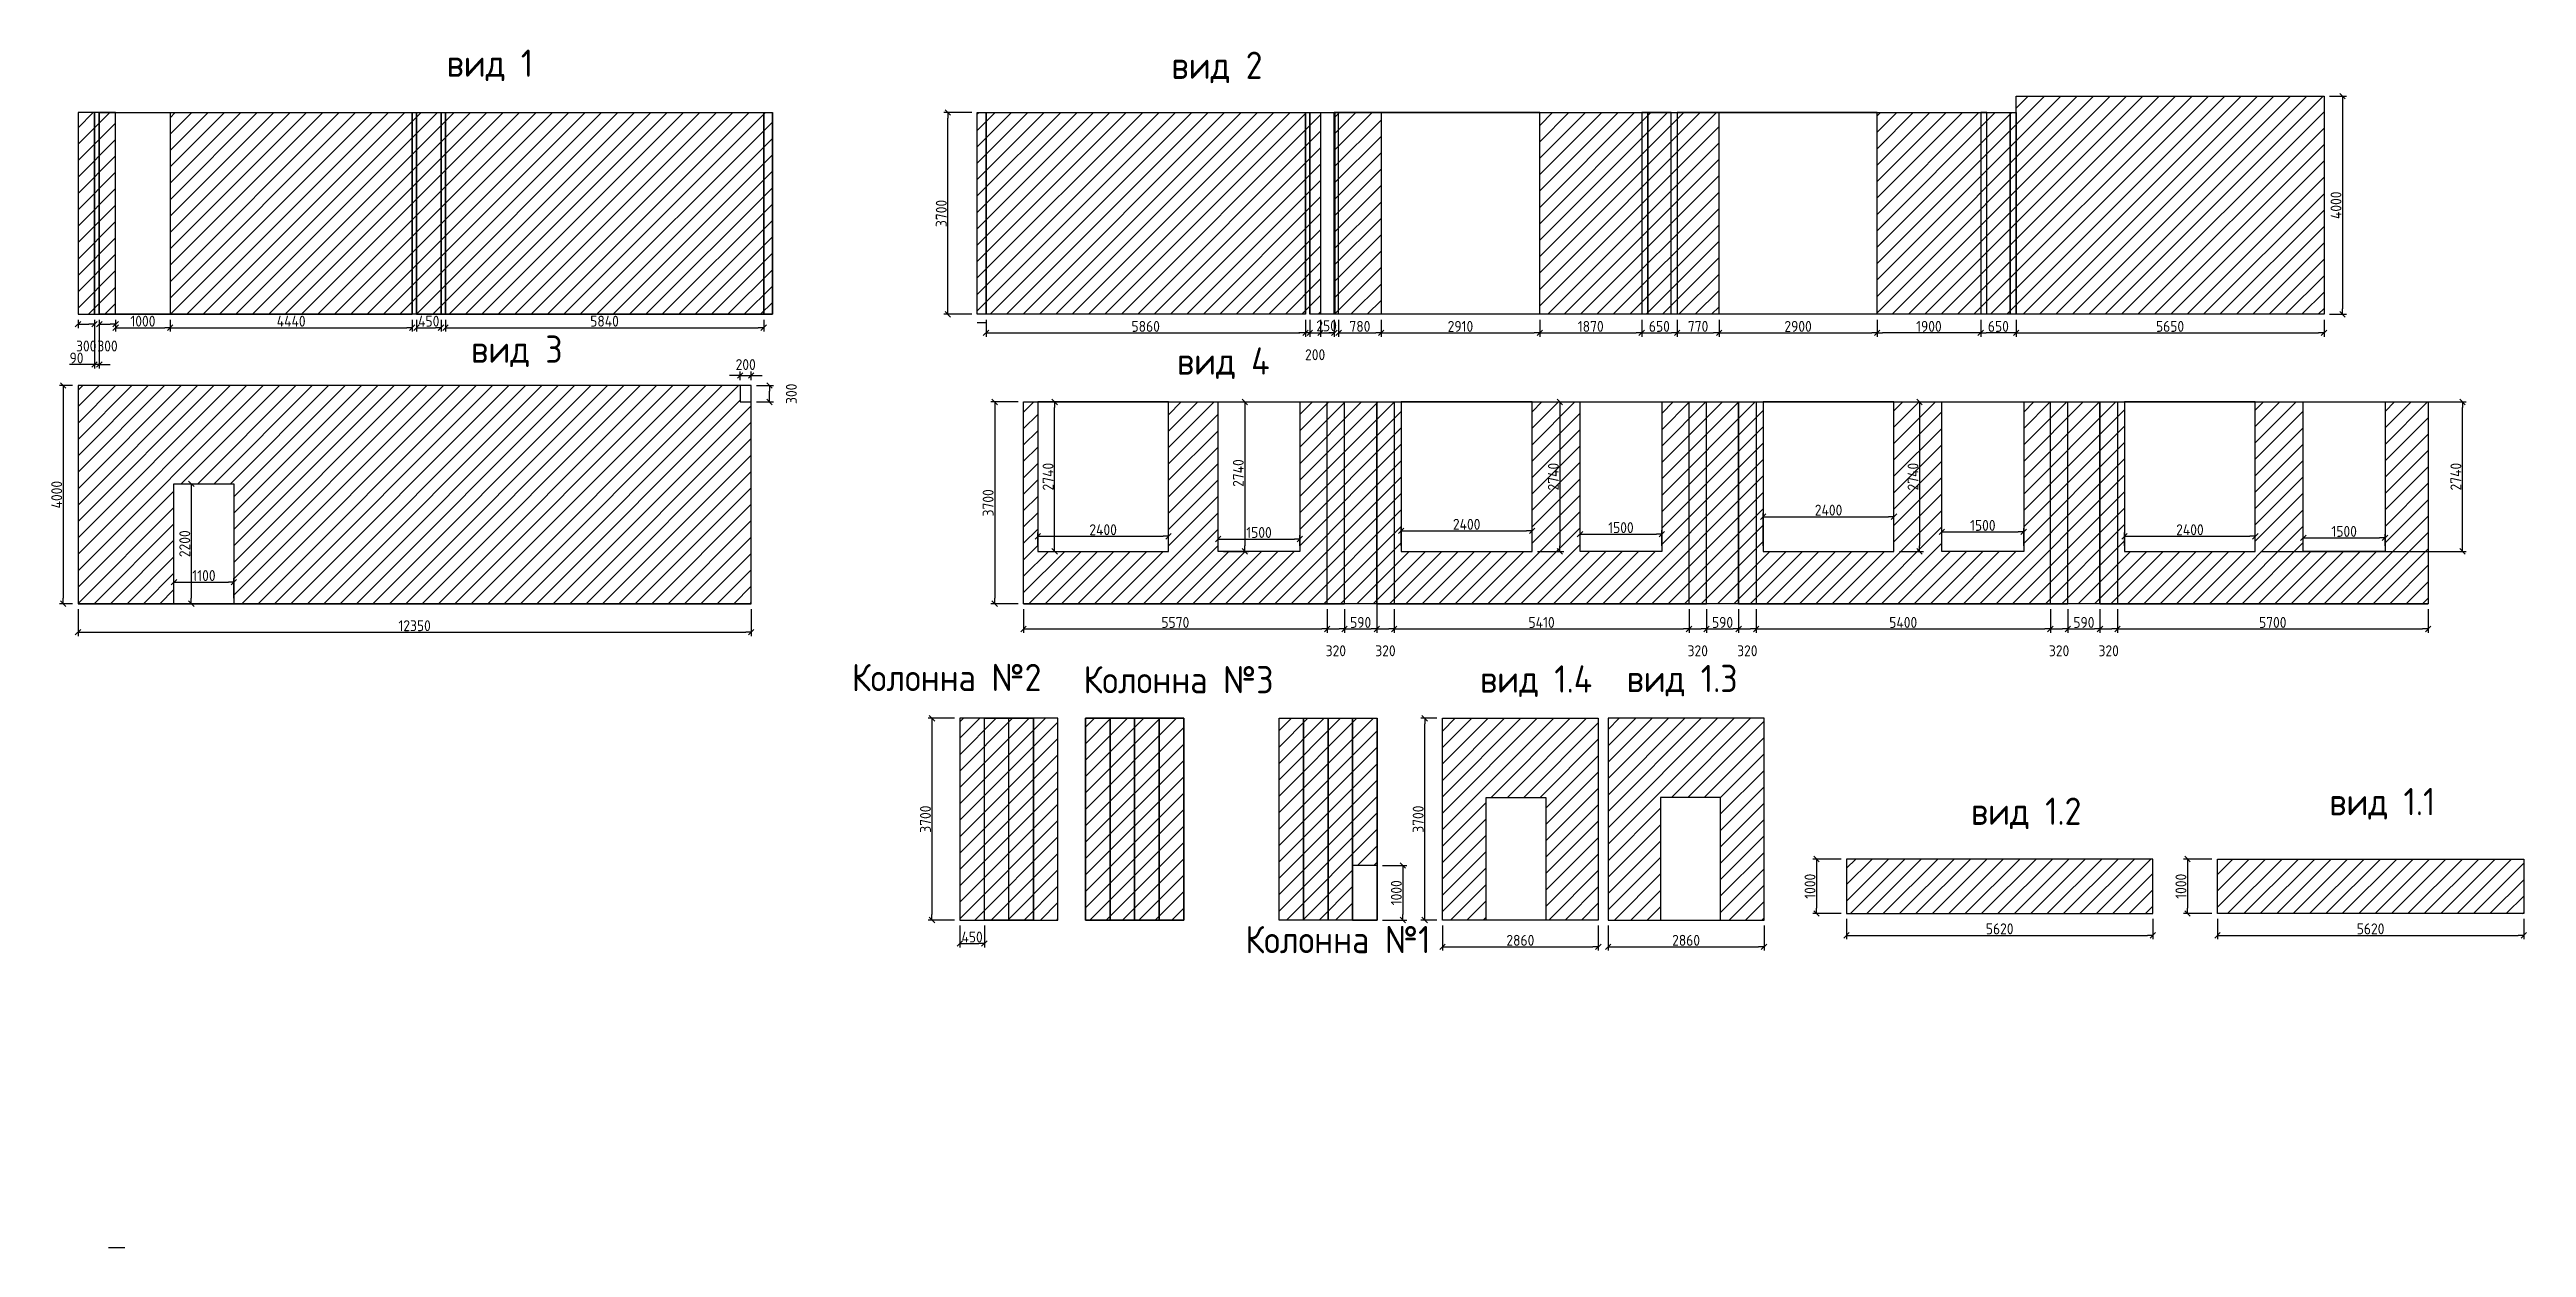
# Model space of a CAD drawing. Header units: millimetres. Extents: x -24360 to 609566, y -391049 to 148426.
# Drawn here: x 278849 to 324295, y -236044 to -214072 of the extents above; entities that cross this region are included whole.
import ezdxf

# ---------------------------------------------------------------- set-up
doc = ezdxf.new("R2010")
doc.units = ezdxf.units.MM
doc.layers.get('Defpoints').update_dxf_attribs({"color": 140})
for name, color, linetype, lineweight in [('осново', 7, 'Continuous', 30), ('Уголки', 1, 'Continuous', 30), ('Штриховка', 7, 'Continuous', 30)]:
    doc.layers.add(name, color=color, linetype=linetype, lineweight=lineweight)
doc.styles.add('СПДС', font='isocpeur.ttf', dxfattribs={"width": 0.9})
doc.dimstyles.new('Размера А3', dxfattribs={"dimtxt": 200, "dimasz": 100, "dimexe": 70, "dimexo": 100, "dimgap": 20, "dimtad": 1, "dimdec": 0, "dimrnd": 10, "dimzin": 0, "dimdsep": 46, "dimtxsty": 'СПДС', "dimblk": 'ARROWHEAD_6', "dimcen": 1, "dimclrd": 256, "dimclre": 256, "dimclrt": 256, "dimazin": 0, "dimtfac": 1, "dimtdec": 0, "dimtmove": 2, "dimatfit": 3, "dimfxl": 1, "dimtolj": 1, "dimtzin": 0, "dimarcsym": 0})

msp = doc.modelspace()

# ---------------------------------------------------------------- texts
at = {"layer": 'осново', "char_height": 500, "attachment_point": 1, "style": 'СПДС'}
for s, width, insert in [('вид 1', 3371.81454, (286133.239, -214072.268)), ('вид 2', 3371.81454, (299432.527, -214110.129)), ('вид 3', 3371.81454, (286582.409, -219317.704)), ('вид 4', 2769.04063, (299533.376, -219535.213)), ('Колонна №2', 3740, (293570, -225340)), ('Колонна №3', 3992.06044, (297820, -225380)), ('вид 1.4', 3371.81454, (305094.179, -225367.247)), ('вид 1.3', 3371.81454, (307783.042, -225357.112)), ('вид 1.1', 3371.81454, (320675.943, -227616.526)), ('вид 1.2', 3371.81454, (314100.204, -227792.218)), ('Колонна №1', 3340, (300790, -230146.667))]:
    msp.add_mtext_dynamic_manual_height_columns(s, width=width, gutter_width=1678.372, heights=[0], dxfattribs=dict(at, insert=insert))

# ---------------------------------------------------------------- blocks, each defined once
blk = doc.blocks.new('ARROWHEAD_6')
at = {"color": 0, "linetype": 'Continuous'}
for p, q in [((0, 0), (-1, 0)), ((-0.5, -0.5), (0.5, 0.5))]:
    blk.add_line(p, q, dxfattribs=at)
blk = doc.blocks.new('*D731')
at = {"lineweight": -2, "transparency": 16777216}
for p, q in [((279372, -219028), (279372, -219180)), ((279672, -219028), (279672, -219180)), ((279472, -219110), (279572, -219110))]:
    blk.add_line(p, q, dxfattribs=at)
at = {"layer": 'Defpoints', "color": 0, "lineweight": 15, "transparency": 16777216}
for p in [(279372, -218928), (279672, -218928), (279672, -219110)]:
    blk.add_point(p, dxfattribs=at)
at = {"lineweight": -2, "transparency": 16777216, "xscale": 100, "yscale": 100, "zscale": 100, "rotation": 180}
blk.add_blockref('ARROWHEAD_6', (279372, -219110), dxfattribs=at)
at = {"lineweight": -2, "transparency": 16777216, "xscale": 100, "yscale": 100, "zscale": 100}
blk.add_blockref('ARROWHEAD_6', (279672, -219110), dxfattribs=at)
at = {"transparency": 16777216, "insert": (279522, -219510), "char_height": 200, "attachment_point": 5, "style": 'СПДС'}
blk.add_mtext('\\A1;300', dxfattribs=at)
blk = doc.blocks.new('*D732')
at = {"lineweight": -2, "transparency": 16777216}
for p, q in [((279672, -219028), (279672, -219920)), ((279762, -219028), (279762, -219920)), ((279572, -219850), (279216, -219850)), ((279762, -219850), (279672, -219850)), ((279862, -219850), (279962, -219850))]:
    blk.add_line(p, q, dxfattribs=at)
at = {"layer": 'Defpoints', "color": 0, "lineweight": 15, "transparency": 16777216}
for p in [(279672, -218928), (279762, -218928), (279762, -219850)]:
    blk.add_point(p, dxfattribs=at)
at = {"lineweight": -2, "transparency": 16777216, "xscale": 100, "yscale": 100, "zscale": 100}
blk.add_blockref('ARROWHEAD_6', (279672, -219850), dxfattribs=at)
at = {"lineweight": -2, "transparency": 16777216, "xscale": 100, "yscale": 100, "zscale": 100, "rotation": 180}
blk.add_blockref('ARROWHEAD_6', (279762, -219850), dxfattribs=at)
at = {"transparency": 16777216, "insert": (279344, -219730), "char_height": 200, "attachment_point": 5, "style": 'СПДС'}
blk.add_mtext('\\A1;90', dxfattribs=at)
blk = doc.blocks.new('*D733')
at = {"lineweight": -2, "transparency": 16777216}
for p, q in [((279762, -219028), (279762, -219180)), ((280062, -219028), (280062, -219180)), ((279862, -219110), (279962, -219110))]:
    blk.add_line(p, q, dxfattribs=at)
at = {"layer": 'Defpoints', "color": 0, "lineweight": 15, "transparency": 16777216}
for p in [(279762, -218928), (280062, -218928), (280062, -219110)]:
    blk.add_point(p, dxfattribs=at)
at = {"lineweight": -2, "transparency": 16777216, "xscale": 100, "yscale": 100, "zscale": 100, "rotation": 180}
blk.add_blockref('ARROWHEAD_6', (279762, -219110), dxfattribs=at)
at = {"lineweight": -2, "transparency": 16777216, "xscale": 100, "yscale": 100, "zscale": 100}
blk.add_blockref('ARROWHEAD_6', (280062, -219110), dxfattribs=at)
at = {"transparency": 16777216, "insert": (279912, -219510), "char_height": 200, "attachment_point": 5, "style": 'СПДС'}
blk.add_mtext('\\A1;300', dxfattribs=at)
blk = doc.blocks.new('*D734')
at = {"lineweight": -2, "transparency": 16777216}
for p, q in [((280062, -219028), (280062, -219244)), ((281062, -219028), (281062, -219244)), ((280162, -219174), (280962, -219174))]:
    blk.add_line(p, q, dxfattribs=at)
at = {"layer": 'Defpoints', "color": 0, "lineweight": 15, "transparency": 16777216}
for p in [(280062, -218928), (281062, -218928), (281062, -219174)]:
    blk.add_point(p, dxfattribs=at)
at = {"lineweight": -2, "transparency": 16777216, "xscale": 100, "yscale": 100, "zscale": 100, "rotation": 180}
blk.add_blockref('ARROWHEAD_6', (280062, -219174), dxfattribs=at)
at = {"lineweight": -2, "transparency": 16777216, "xscale": 100, "yscale": 100, "zscale": 100}
blk.add_blockref('ARROWHEAD_6', (281062, -219174), dxfattribs=at)
at = {"transparency": 16777216, "insert": (280562, -219054), "char_height": 200, "attachment_point": 5, "style": 'СПДС'}
blk.add_mtext('\\A1;1000', dxfattribs=at)
blk = doc.blocks.new('*D735')
at = {"lineweight": -2, "transparency": 16777216}
for p, q in [((281062, -219028), (281062, -219244)), ((285502, -219028), (285502, -219244)), ((281162, -219174), (285402, -219174))]:
    blk.add_line(p, q, dxfattribs=at)
at = {"layer": 'Defpoints', "color": 0, "lineweight": 15, "transparency": 16777216}
for p in [(281062, -218928), (285502, -218928), (285502, -219174)]:
    blk.add_point(p, dxfattribs=at)
at = {"lineweight": -2, "transparency": 16777216, "xscale": 100, "yscale": 100, "zscale": 100, "rotation": 180}
blk.add_blockref('ARROWHEAD_6', (281062, -219174), dxfattribs=at)
at = {"lineweight": -2, "transparency": 16777216, "xscale": 100, "yscale": 100, "zscale": 100}
blk.add_blockref('ARROWHEAD_6', (285502, -219174), dxfattribs=at)
at = {"transparency": 16777216, "insert": (283282, -219054), "char_height": 200, "attachment_point": 5, "style": 'СПДС'}
blk.add_mtext('\\A1;4440', dxfattribs=at)
blk = doc.blocks.new('*D736')
at = {"lineweight": -2, "transparency": 16777216}
for p, q in [((285582, -219028), (285582, -219244)), ((286032, -219028), (286032, -219244)), ((285682, -219174), (285932, -219174))]:
    blk.add_line(p, q, dxfattribs=at)
at = {"layer": 'Defpoints', "color": 0, "lineweight": 15, "transparency": 16777216}
for p in [(285582, -218928), (286032, -218928), (286032, -219174)]:
    blk.add_point(p, dxfattribs=at)
at = {"lineweight": -2, "transparency": 16777216, "xscale": 100, "yscale": 100, "zscale": 100, "rotation": 180}
blk.add_blockref('ARROWHEAD_6', (285582, -219174), dxfattribs=at)
at = {"lineweight": -2, "transparency": 16777216, "xscale": 100, "yscale": 100, "zscale": 100}
blk.add_blockref('ARROWHEAD_6', (286032, -219174), dxfattribs=at)
at = {"transparency": 16777216, "insert": (285807, -219054), "char_height": 200, "attachment_point": 5, "style": 'СПДС'}
blk.add_mtext('\\A1;450', dxfattribs=at)
blk = doc.blocks.new('*D737')
at = {"lineweight": -2, "transparency": 16777216}
for p, q in [((286112, -219028), (286112, -219244)), ((291952, -219028), (291952, -219244)), ((286212, -219174), (291852, -219174))]:
    blk.add_line(p, q, dxfattribs=at)
at = {"layer": 'Defpoints', "color": 0, "lineweight": 15, "transparency": 16777216}
for p in [(286112, -218928), (291952, -218928), (291952, -219174)]:
    blk.add_point(p, dxfattribs=at)
at = {"lineweight": -2, "transparency": 16777216, "xscale": 100, "yscale": 100, "zscale": 100, "rotation": 180}
blk.add_blockref('ARROWHEAD_6', (286112, -219174), dxfattribs=at)
at = {"lineweight": -2, "transparency": 16777216, "xscale": 100, "yscale": 100, "zscale": 100}
blk.add_blockref('ARROWHEAD_6', (291952, -219174), dxfattribs=at)
at = {"transparency": 16777216, "insert": (289032, -219054), "char_height": 200, "attachment_point": 5, "style": 'СПДС'}
blk.add_mtext('\\A1;5840', dxfattribs=at)
blk = doc.blocks.new('*D738')
at = {"lineweight": -2, "transparency": 16777216}
for p, q in [((296031, -219028), (296031, -219340)), ((301891, -219028), (301891, -219340)), ((296131, -219270), (301791, -219270))]:
    blk.add_line(p, q, dxfattribs=at)
at = {"layer": 'Defpoints', "color": 0, "lineweight": 15, "transparency": 16777216}
for p in [(296031, -218928), (301891, -218928), (301891, -219270)]:
    blk.add_point(p, dxfattribs=at)
at = {"lineweight": -2, "transparency": 16777216, "xscale": 100, "yscale": 100, "zscale": 100, "rotation": 180}
blk.add_blockref('ARROWHEAD_6', (296031, -219270), dxfattribs=at)
at = {"lineweight": -2, "transparency": 16777216, "xscale": 100, "yscale": 100, "zscale": 100}
blk.add_blockref('ARROWHEAD_6', (301891, -219270), dxfattribs=at)
at = {"transparency": 16777216, "insert": (298961, -219150), "char_height": 200, "attachment_point": 5, "style": 'СПДС'}
blk.add_mtext('\\A1;5860', dxfattribs=at)
blk = doc.blocks.new('*D739')
at = {"lineweight": -2, "transparency": 16777216}
for p, q in [((301971, -219028), (301971, -219340)), ((302168, -219028), (302168, -219340)), ((301871, -219270), (301771, -219270)), ((301971, -219270), (302168, -219270)), ((302268, -219270), (302368, -219270))]:
    blk.add_line(p, q, dxfattribs=at)
at = {"layer": 'Defpoints', "color": 0, "lineweight": 15, "transparency": 16777216}
for p in [(301971, -218928), (302168, -218928), (302168, -219270)]:
    blk.add_point(p, dxfattribs=at)
at = {"lineweight": -2, "transparency": 16777216, "xscale": 100, "yscale": 100, "zscale": 100}
blk.add_blockref('ARROWHEAD_6', (301971, -219270), dxfattribs=at)
at = {"lineweight": -2, "transparency": 16777216, "xscale": 100, "yscale": 100, "zscale": 100, "rotation": 180}
blk.add_blockref('ARROWHEAD_6', (302168, -219270), dxfattribs=at)
at = {"transparency": 16777216, "insert": (302070, -219670), "char_height": 200, "attachment_point": 5, "style": 'СПДС'}
blk.add_mtext('\\A1;200', dxfattribs=at)
blk = doc.blocks.new('*D740')
at = {"lineweight": -2, "transparency": 16777216}
for p, q in [((302168, -219028), (302168, -219340)), ((302421, -219028), (302421, -219340)), ((302268, -219270), (302321, -219270))]:
    blk.add_line(p, q, dxfattribs=at)
at = {"layer": 'Defpoints', "color": 0, "lineweight": 15, "transparency": 16777216}
for p in [(302168, -218928), (302421, -218928), (302421, -219270)]:
    blk.add_point(p, dxfattribs=at)
at = {"lineweight": -2, "transparency": 16777216, "xscale": 100, "yscale": 100, "zscale": 100, "rotation": 180}
blk.add_blockref('ARROWHEAD_6', (302168, -219270), dxfattribs=at)
at = {"lineweight": -2, "transparency": 16777216, "xscale": 100, "yscale": 100, "zscale": 100}
blk.add_blockref('ARROWHEAD_6', (302421, -219270), dxfattribs=at)
at = {"transparency": 16777216, "insert": (302280, -219140), "char_height": 200, "attachment_point": 5, "style": 'СПДС'}
blk.add_mtext('\\A1;250', dxfattribs=at)
blk = doc.blocks.new('*D741')
at = {"lineweight": -2, "transparency": 16777216}
for p, q in [((302501, -219028), (302501, -219340)), ((303281, -219028), (303281, -219340)), ((302601, -219270), (303181, -219270))]:
    blk.add_line(p, q, dxfattribs=at)
at = {"layer": 'Defpoints', "color": 0, "lineweight": 15, "transparency": 16777216}
for p in [(302501, -218928), (303281, -218928), (303281, -219270)]:
    blk.add_point(p, dxfattribs=at)
at = {"lineweight": -2, "transparency": 16777216, "xscale": 100, "yscale": 100, "zscale": 100, "rotation": 180}
blk.add_blockref('ARROWHEAD_6', (302501, -219270), dxfattribs=at)
at = {"lineweight": -2, "transparency": 16777216, "xscale": 100, "yscale": 100, "zscale": 100}
blk.add_blockref('ARROWHEAD_6', (303281, -219270), dxfattribs=at)
at = {"transparency": 16777216, "insert": (302891, -219150), "char_height": 200, "attachment_point": 5, "style": 'СПДС'}
blk.add_mtext('\\A1;780', dxfattribs=at)
blk = doc.blocks.new('*D742')
at = {"lineweight": -2, "transparency": 16777216}
for p, q in [((303281, -219028), (303281, -219340)), ((306191, -219028), (306191, -219340)), ((303381, -219270), (306091, -219270))]:
    blk.add_line(p, q, dxfattribs=at)
at = {"layer": 'Defpoints', "color": 0, "lineweight": 15, "transparency": 16777216}
for p in [(303281, -218928), (306191, -218928), (306191, -219270)]:
    blk.add_point(p, dxfattribs=at)
at = {"lineweight": -2, "transparency": 16777216, "xscale": 100, "yscale": 100, "zscale": 100, "rotation": 180}
blk.add_blockref('ARROWHEAD_6', (303281, -219270), dxfattribs=at)
at = {"lineweight": -2, "transparency": 16777216, "xscale": 100, "yscale": 100, "zscale": 100}
blk.add_blockref('ARROWHEAD_6', (306191, -219270), dxfattribs=at)
at = {"transparency": 16777216, "insert": (304736, -219150), "char_height": 200, "attachment_point": 5, "style": 'СПДС'}
blk.add_mtext('\\A1;2910', dxfattribs=at)
blk = doc.blocks.new('*D743')
at = {"lineweight": -2, "transparency": 16777216}
for p, q in [((295771, -215228), (295260, -215228)), ((295330, -218828), (295330, -215328)), ((295771, -218928), (295260, -218928))]:
    blk.add_line(p, q, dxfattribs=at)
at = {"layer": 'Defpoints', "color": 0, "lineweight": 15, "transparency": 16777216}
for p in [(295330, -215228), (295871, -215228), (295871, -218928)]:
    blk.add_point(p, dxfattribs=at)
at = {"lineweight": -2, "transparency": 16777216, "xscale": 100, "yscale": 100, "zscale": 100}
for p, rotation in [((295330, -215228), 90), ((295330, -218928), 270)]:
    blk.add_blockref('ARROWHEAD_6', p, dxfattribs=dict(at, rotation=rotation))
at = {"transparency": 16777216, "insert": (295210, -217078), "char_height": 200, "attachment_point": 5, "rotation": 90, "style": 'СПДС'}
blk.add_mtext('\\A1;3700', dxfattribs=at)
blk = doc.blocks.new('*D744')
at = {"lineweight": -2, "transparency": 16777216}
for p, q in [((320681, -214928), (320990, -214928)), ((320920, -215028), (320920, -218828)), ((320681, -218928), (320990, -218928))]:
    blk.add_line(p, q, dxfattribs=at)
at = {"layer": 'Defpoints', "color": 0, "lineweight": 15, "transparency": 16777216}
for p in [(320581, -214928), (320581, -218928), (320920, -218928)]:
    blk.add_point(p, dxfattribs=at)
at = {"lineweight": -2, "transparency": 16777216, "xscale": 100, "yscale": 100, "zscale": 100}
for p, rotation in [((320920, -214928), 90), ((320920, -218928), 270)]:
    blk.add_blockref('ARROWHEAD_6', p, dxfattribs=dict(at, rotation=rotation))
at = {"transparency": 16777216, "insert": (320800, -216928), "char_height": 200, "attachment_point": 5, "rotation": 90, "style": 'СПДС'}
blk.add_mtext('\\A1;4000', dxfattribs=at)
blk = doc.blocks.new('*D745')
at = {"lineweight": -2, "transparency": 16777216}
for p, q in [((306191, -219028), (306191, -219340)), ((308061, -219028), (308061, -219340)), ((306291, -219270), (307961, -219270))]:
    blk.add_line(p, q, dxfattribs=at)
at = {"layer": 'Defpoints', "color": 0, "lineweight": 15, "transparency": 16777216}
for p in [(306191, -218928), (308061, -218928), (308061, -219270)]:
    blk.add_point(p, dxfattribs=at)
at = {"lineweight": -2, "transparency": 16777216, "xscale": 100, "yscale": 100, "zscale": 100, "rotation": 180}
blk.add_blockref('ARROWHEAD_6', (306191, -219270), dxfattribs=at)
at = {"lineweight": -2, "transparency": 16777216, "xscale": 100, "yscale": 100, "zscale": 100}
blk.add_blockref('ARROWHEAD_6', (308061, -219270), dxfattribs=at)
at = {"transparency": 16777216, "insert": (307126, -219150), "char_height": 200, "attachment_point": 5, "style": 'СПДС'}
blk.add_mtext('\\A1;1870', dxfattribs=at)
blk = doc.blocks.new('*D746')
at = {"lineweight": -2, "transparency": 16777216}
for p, q in [((308061, -219028), (308061, -219340)), ((308711, -219028), (308711, -219340)), ((308161, -219270), (308611, -219270))]:
    blk.add_line(p, q, dxfattribs=at)
at = {"layer": 'Defpoints', "color": 0, "lineweight": 15, "transparency": 16777216}
for p in [(308061, -218928), (308711, -218928), (308711, -219270)]:
    blk.add_point(p, dxfattribs=at)
at = {"lineweight": -2, "transparency": 16777216, "xscale": 100, "yscale": 100, "zscale": 100, "rotation": 180}
blk.add_blockref('ARROWHEAD_6', (308061, -219270), dxfattribs=at)
at = {"lineweight": -2, "transparency": 16777216, "xscale": 100, "yscale": 100, "zscale": 100}
blk.add_blockref('ARROWHEAD_6', (308711, -219270), dxfattribs=at)
at = {"transparency": 16777216, "insert": (308386, -219150), "char_height": 200, "attachment_point": 5, "style": 'СПДС'}
blk.add_mtext('\\A1;650', dxfattribs=at)
blk = doc.blocks.new('*D747')
at = {"lineweight": -2, "transparency": 16777216}
for p, q in [((308711, -219028), (308711, -219340)), ((309481, -219028), (309481, -219340)), ((308811, -219270), (309381, -219270))]:
    blk.add_line(p, q, dxfattribs=at)
at = {"layer": 'Defpoints', "color": 0, "lineweight": 15, "transparency": 16777216}
for p in [(308711, -218928), (309481, -218928), (309481, -219270)]:
    blk.add_point(p, dxfattribs=at)
at = {"lineweight": -2, "transparency": 16777216, "xscale": 100, "yscale": 100, "zscale": 100, "rotation": 180}
blk.add_blockref('ARROWHEAD_6', (308711, -219270), dxfattribs=at)
at = {"lineweight": -2, "transparency": 16777216, "xscale": 100, "yscale": 100, "zscale": 100}
blk.add_blockref('ARROWHEAD_6', (309481, -219270), dxfattribs=at)
at = {"transparency": 16777216, "insert": (309096, -219150), "char_height": 200, "attachment_point": 5, "style": 'СПДС'}
blk.add_mtext('\\A1;770', dxfattribs=at)
blk = doc.blocks.new('*D748')
at = {"lineweight": -2, "transparency": 16777216}
for p, q in [((309481, -219028), (309481, -219340)), ((312381, -219028), (312381, -219340)), ((309581, -219270), (312281, -219270))]:
    blk.add_line(p, q, dxfattribs=at)
at = {"layer": 'Defpoints', "color": 0, "lineweight": 15, "transparency": 16777216}
for p in [(309481, -218928), (312381, -218928), (312381, -219270)]:
    blk.add_point(p, dxfattribs=at)
at = {"lineweight": -2, "transparency": 16777216, "xscale": 100, "yscale": 100, "zscale": 100, "rotation": 180}
blk.add_blockref('ARROWHEAD_6', (309481, -219270), dxfattribs=at)
at = {"lineweight": -2, "transparency": 16777216, "xscale": 100, "yscale": 100, "zscale": 100}
blk.add_blockref('ARROWHEAD_6', (312381, -219270), dxfattribs=at)
at = {"transparency": 16777216, "insert": (310931, -219150), "char_height": 200, "attachment_point": 5, "style": 'СПДС'}
blk.add_mtext('\\A1;2900', dxfattribs=at)
blk = doc.blocks.new('*D749')
at = {"lineweight": -2, "transparency": 16777216}
for p, q in [((312381, -219028), (312381, -219340)), ((314281, -219028), (314281, -219340)), ((314181, -219270), (312481, -219270))]:
    blk.add_line(p, q, dxfattribs=at)
at = {"layer": 'Defpoints', "color": 0, "lineweight": 15, "transparency": 16777216}
for p in [(312381, -218928), (314281, -218928), (312381, -219270)]:
    blk.add_point(p, dxfattribs=at)
at = {"lineweight": -2, "transparency": 16777216, "xscale": 100, "yscale": 100, "zscale": 100, "rotation": 180}
blk.add_blockref('ARROWHEAD_6', (312381, -219270), dxfattribs=at)
at = {"lineweight": -2, "transparency": 16777216, "xscale": 100, "yscale": 100, "zscale": 100}
blk.add_blockref('ARROWHEAD_6', (314281, -219270), dxfattribs=at)
at = {"transparency": 16777216, "insert": (313331, -219150), "char_height": 200, "attachment_point": 5, "style": 'СПДС'}
blk.add_mtext('\\A1;1900', dxfattribs=at)
blk = doc.blocks.new('*D750')
at = {"lineweight": -2, "transparency": 16777216}
for p, q in [((314281, -219028), (314281, -219340)), ((314931, -219028), (314931, -219340)), ((314831, -219270), (314381, -219270))]:
    blk.add_line(p, q, dxfattribs=at)
at = {"layer": 'Defpoints', "color": 0, "lineweight": 15, "transparency": 16777216}
for p in [(314281, -218928), (314931, -218928), (314281, -219270)]:
    blk.add_point(p, dxfattribs=at)
at = {"lineweight": -2, "transparency": 16777216, "xscale": 100, "yscale": 100, "zscale": 100, "rotation": 180}
blk.add_blockref('ARROWHEAD_6', (314281, -219270), dxfattribs=at)
at = {"lineweight": -2, "transparency": 16777216, "xscale": 100, "yscale": 100, "zscale": 100}
blk.add_blockref('ARROWHEAD_6', (314931, -219270), dxfattribs=at)
at = {"transparency": 16777216, "insert": (314606, -219150), "char_height": 200, "attachment_point": 5, "style": 'СПДС'}
blk.add_mtext('\\A1;650', dxfattribs=at)
blk = doc.blocks.new('*D751')
at = {"lineweight": -2, "transparency": 16777216}
for p, q in [((314931, -219028), (314931, -219340)), ((320581, -219028), (320581, -219340)), ((315031, -219270), (320481, -219270))]:
    blk.add_line(p, q, dxfattribs=at)
at = {"layer": 'Defpoints', "color": 0, "lineweight": 15, "transparency": 16777216}
for p in [(314931, -218928), (320581, -218928), (320581, -219270)]:
    blk.add_point(p, dxfattribs=at)
at = {"lineweight": -2, "transparency": 16777216, "xscale": 100, "yscale": 100, "zscale": 100, "rotation": 180}
blk.add_blockref('ARROWHEAD_6', (314931, -219270), dxfattribs=at)
at = {"lineweight": -2, "transparency": 16777216, "xscale": 100, "yscale": 100, "zscale": 100}
blk.add_blockref('ARROWHEAD_6', (320581, -219270), dxfattribs=at)
at = {"transparency": 16777216, "insert": (317756, -219150), "char_height": 200, "attachment_point": 5, "style": 'СПДС'}
blk.add_mtext('\\A1;5650', dxfattribs=at)
blk = doc.blocks.new('*D752')
at = {"lineweight": -2, "transparency": 16777216}
for p, q in [((279272, -220236), (279030, -220236)), ((279100, -220336), (279100, -224136)), ((279272, -224236), (279030, -224236))]:
    blk.add_line(p, q, dxfattribs=at)
at = {"layer": 'Defpoints', "color": 0, "lineweight": 15, "transparency": 16777216}
for p in [(279372, -220236), (279100, -224236), (279372, -224236)]:
    blk.add_point(p, dxfattribs=at)
at = {"lineweight": -2, "transparency": 16777216, "xscale": 100, "yscale": 100, "zscale": 100}
for p, rotation in [((279100, -220236), 90), ((279100, -224236), 270)]:
    blk.add_blockref('ARROWHEAD_6', p, dxfattribs=dict(at, rotation=rotation))
at = {"transparency": 16777216, "insert": (278980, -222236), "char_height": 200, "attachment_point": 5, "rotation": 90, "style": 'СПДС'}
blk.add_mtext('\\A1;4000', dxfattribs=at)
blk = doc.blocks.new('*D753')
at = {"lineweight": -2, "transparency": 16777216}
for p, q in [((279372, -224336), (279372, -224830)), ((291722, -224336), (291722, -224830)), ((279472, -224760), (291622, -224760))]:
    blk.add_line(p, q, dxfattribs=at)
at = {"layer": 'Defpoints', "color": 0, "lineweight": 15, "transparency": 16777216}
for p in [(279372, -224236), (291722, -224236), (291722, -224760)]:
    blk.add_point(p, dxfattribs=at)
at = {"lineweight": -2, "transparency": 16777216, "xscale": 100, "yscale": 100, "zscale": 100, "rotation": 180}
blk.add_blockref('ARROWHEAD_6', (279372, -224760), dxfattribs=at)
at = {"lineweight": -2, "transparency": 16777216, "xscale": 100, "yscale": 100, "zscale": 100}
blk.add_blockref('ARROWHEAD_6', (291722, -224760), dxfattribs=at)
at = {"transparency": 16777216, "insert": (285547, -224640), "char_height": 200, "attachment_point": 5, "style": 'СПДС'}
blk.add_mtext('\\A1;12350', dxfattribs=at)
blk = doc.blocks.new('*D754')
at = {"lineweight": -2, "transparency": 16777216}
for p, q in [((291822, -220236), (292130, -220236)), ((292060, -220436), (292060, -220336)), ((291822, -220536), (292130, -220536))]:
    blk.add_line(p, q, dxfattribs=at)
at = {"layer": 'Defpoints', "color": 0, "lineweight": 15, "transparency": 16777216}
for p in [(291722, -220236), (292060, -220236), (291722, -220536)]:
    blk.add_point(p, dxfattribs=at)
at = {"lineweight": -2, "transparency": 16777216, "xscale": 100, "yscale": 100, "zscale": 100}
for p, rotation in [((292060, -220236), 90), ((292060, -220536), 270)]:
    blk.add_blockref('ARROWHEAD_6', p, dxfattribs=dict(at, rotation=rotation))
at = {"transparency": 16777216, "insert": (292460, -220386), "char_height": 200, "attachment_point": 5, "rotation": 90, "style": 'СПДС'}
blk.add_mtext('\\A1;300', dxfattribs=at)
blk = doc.blocks.new('*D755')
at = {"lineweight": -2, "transparency": 16777216}
for p, q in [((291422, -220050), (291322, -220050)), ((291522, -220136), (291522, -219980)), ((291522, -220050), (291722, -220050)), ((291722, -220136), (291722, -219980)), ((291822, -220050), (291922, -220050))]:
    blk.add_line(p, q, dxfattribs=at)
at = {"layer": 'Defpoints', "color": 0, "lineweight": 15, "transparency": 16777216}
for p in [(291522, -220236), (291722, -220050), (291722, -220236)]:
    blk.add_point(p, dxfattribs=at)
at = {"lineweight": -2, "transparency": 16777216, "xscale": 100, "yscale": 100, "zscale": 100}
blk.add_blockref('ARROWHEAD_6', (291522, -220050), dxfattribs=at)
at = {"lineweight": -2, "transparency": 16777216, "xscale": 100, "yscale": 100, "zscale": 100, "rotation": 180}
blk.add_blockref('ARROWHEAD_6', (291722, -220050), dxfattribs=at)
at = {"transparency": 16777216, "insert": (291622, -219850), "char_height": 200, "attachment_point": 5, "style": 'СПДС'}
blk.add_mtext('\\A1;200', dxfattribs=at)
blk = doc.blocks.new('*D756')
at = {"lineweight": -2, "transparency": 16777216}
for p, q in [((281132, -224136), (281132, -223770)), ((281232, -223840), (282132, -223840)), ((282232, -224136), (282232, -223770))]:
    blk.add_line(p, q, dxfattribs=at)
at = {"layer": 'Defpoints', "color": 0, "lineweight": 15, "transparency": 16777216}
for p in [(282232, -223840), (281132, -224236), (282232, -224236)]:
    blk.add_point(p, dxfattribs=at)
at = {"lineweight": -2, "transparency": 16777216, "xscale": 100, "yscale": 100, "zscale": 100, "rotation": 180}
blk.add_blockref('ARROWHEAD_6', (281132, -223840), dxfattribs=at)
at = {"lineweight": -2, "transparency": 16777216, "xscale": 100, "yscale": 100, "zscale": 100}
blk.add_blockref('ARROWHEAD_6', (282232, -223840), dxfattribs=at)
at = {"transparency": 16777216, "insert": (281682, -223720), "char_height": 200, "attachment_point": 5, "style": 'СПДС'}
blk.add_mtext('\\A1;1100', dxfattribs=at)
blk = doc.blocks.new('*D757')
at = {"lineweight": -2, "transparency": 16777216}
for p, q in [((281232, -222036), (281520, -222036)), ((281450, -222136), (281450, -224136)), ((281232, -224236), (281520, -224236))]:
    blk.add_line(p, q, dxfattribs=at)
at = {"layer": 'Defpoints', "color": 0, "lineweight": 15, "transparency": 16777216}
for p in [(281132, -222036), (281132, -224236), (281450, -224236)]:
    blk.add_point(p, dxfattribs=at)
at = {"lineweight": -2, "transparency": 16777216, "xscale": 100, "yscale": 100, "zscale": 100}
for p, rotation in [((281450, -222036), 90), ((281450, -224236), 270)]:
    blk.add_blockref('ARROWHEAD_6', p, dxfattribs=dict(at, rotation=rotation))
at = {"transparency": 16777216, "insert": (281330, -223136), "char_height": 200, "attachment_point": 5, "rotation": 90, "style": 'СПДС'}
blk.add_mtext('\\A1;2200', dxfattribs=at)
blk = doc.blocks.new('*D758')
at = {"lineweight": -2, "transparency": 16777216}
for p, q in [((296620, -220536), (296120, -220536)), ((296190, -220636), (296190, -224136)), ((296620, -224236), (296120, -224236))]:
    blk.add_line(p, q, dxfattribs=at)
at = {"layer": 'Defpoints', "color": 0, "lineweight": 15, "transparency": 16777216}
for p in [(296720, -220536), (296190, -224236), (296720, -224236)]:
    blk.add_point(p, dxfattribs=at)
at = {"lineweight": -2, "transparency": 16777216, "xscale": 100, "yscale": 100, "zscale": 100}
for p, rotation in [((296190, -220536), 90), ((296190, -224236), 270)]:
    blk.add_blockref('ARROWHEAD_6', p, dxfattribs=dict(at, rotation=rotation))
at = {"transparency": 16777216, "insert": (296070, -222386), "char_height": 200, "attachment_point": 5, "rotation": 90, "style": 'СПДС'}
blk.add_mtext('\\A1;3700', dxfattribs=at)
blk = doc.blocks.new('*D759')
at = {"lineweight": -2, "transparency": 16777216}
for p, q in [((296720, -224336), (296720, -224770)), ((302290, -224336), (302290, -224770)), ((296820, -224700), (302190, -224700))]:
    blk.add_line(p, q, dxfattribs=at)
at = {"layer": 'Defpoints', "color": 0, "lineweight": 15, "transparency": 16777216}
for p in [(296720, -224236), (302290, -224236), (302290, -224700)]:
    blk.add_point(p, dxfattribs=at)
at = {"lineweight": -2, "transparency": 16777216, "xscale": 100, "yscale": 100, "zscale": 100, "rotation": 180}
blk.add_blockref('ARROWHEAD_6', (296720, -224700), dxfattribs=at)
at = {"lineweight": -2, "transparency": 16777216, "xscale": 100, "yscale": 100, "zscale": 100}
blk.add_blockref('ARROWHEAD_6', (302290, -224700), dxfattribs=at)
at = {"transparency": 16777216, "insert": (299505, -224580), "char_height": 200, "attachment_point": 5, "style": 'СПДС'}
blk.add_mtext('\\A1;5570', dxfattribs=at)
blk = doc.blocks.new('*D760')
at = {"lineweight": -2, "transparency": 16777216}
for p, q in [((302290, -224336), (302290, -224770)), ((302610, -224336), (302610, -224770)), ((302390, -224700), (302510, -224700))]:
    blk.add_line(p, q, dxfattribs=at)
at = {"layer": 'Defpoints', "color": 0, "lineweight": 15, "transparency": 16777216}
for p in [(302290, -224236), (302610, -224236), (302610, -224700)]:
    blk.add_point(p, dxfattribs=at)
at = {"lineweight": -2, "transparency": 16777216, "xscale": 100, "yscale": 100, "zscale": 100, "rotation": 180}
blk.add_blockref('ARROWHEAD_6', (302290, -224700), dxfattribs=at)
at = {"lineweight": -2, "transparency": 16777216, "xscale": 100, "yscale": 100, "zscale": 100}
blk.add_blockref('ARROWHEAD_6', (302610, -224700), dxfattribs=at)
at = {"transparency": 16777216, "insert": (302450, -225100), "char_height": 200, "attachment_point": 5, "style": 'СПДС'}
blk.add_mtext('\\A1;320', dxfattribs=at)
blk = doc.blocks.new('*D761')
at = {"lineweight": -2, "transparency": 16777216}
for p, q in [((302610, -224336), (302610, -224770)), ((303200, -224336), (303200, -224770)), ((302710, -224700), (303100, -224700))]:
    blk.add_line(p, q, dxfattribs=at)
at = {"layer": 'Defpoints', "color": 0, "lineweight": 15, "transparency": 16777216}
for p in [(302610, -224236), (303200, -224236), (303200, -224700)]:
    blk.add_point(p, dxfattribs=at)
at = {"lineweight": -2, "transparency": 16777216, "xscale": 100, "yscale": 100, "zscale": 100, "rotation": 180}
blk.add_blockref('ARROWHEAD_6', (302610, -224700), dxfattribs=at)
at = {"lineweight": -2, "transparency": 16777216, "xscale": 100, "yscale": 100, "zscale": 100}
blk.add_blockref('ARROWHEAD_6', (303200, -224700), dxfattribs=at)
at = {"transparency": 16777216, "insert": (302905, -224580), "char_height": 200, "attachment_point": 5, "style": 'СПДС'}
blk.add_mtext('\\A1;590', dxfattribs=at)
blk = doc.blocks.new('*D762')
at = {"lineweight": -2, "transparency": 16777216}
for p, q in [((303200, -220636), (303200, -224770)), ((303520, -224336), (303520, -224770)), ((303300, -224700), (303420, -224700))]:
    blk.add_line(p, q, dxfattribs=at)
at = {"layer": 'Defpoints', "color": 0, "lineweight": 15, "transparency": 16777216}
for p in [(303200, -220536), (303520, -224236), (303520, -224700)]:
    blk.add_point(p, dxfattribs=at)
at = {"lineweight": -2, "transparency": 16777216, "xscale": 100, "yscale": 100, "zscale": 100, "rotation": 180}
blk.add_blockref('ARROWHEAD_6', (303200, -224700), dxfattribs=at)
at = {"lineweight": -2, "transparency": 16777216, "xscale": 100, "yscale": 100, "zscale": 100}
blk.add_blockref('ARROWHEAD_6', (303520, -224700), dxfattribs=at)
at = {"transparency": 16777216, "insert": (303360, -225100), "char_height": 200, "attachment_point": 5, "style": 'СПДС'}
blk.add_mtext('\\A1;320', dxfattribs=at)
blk = doc.blocks.new('*D763')
at = {"lineweight": -2, "transparency": 16777216}
for p, q in [((303520, -224336), (303520, -224770)), ((308930, -224336), (308930, -224770)), ((303620, -224700), (308830, -224700))]:
    blk.add_line(p, q, dxfattribs=at)
at = {"layer": 'Defpoints', "color": 0, "lineweight": 15, "transparency": 16777216}
for p in [(303520, -224236), (308930, -224236), (308930, -224700)]:
    blk.add_point(p, dxfattribs=at)
at = {"lineweight": -2, "transparency": 16777216, "xscale": 100, "yscale": 100, "zscale": 100, "rotation": 180}
blk.add_blockref('ARROWHEAD_6', (303520, -224700), dxfattribs=at)
at = {"lineweight": -2, "transparency": 16777216, "xscale": 100, "yscale": 100, "zscale": 100}
blk.add_blockref('ARROWHEAD_6', (308930, -224700), dxfattribs=at)
at = {"transparency": 16777216, "insert": (306225, -224580), "char_height": 200, "attachment_point": 5, "style": 'СПДС'}
blk.add_mtext('\\A1;5410', dxfattribs=at)
blk = doc.blocks.new('*D764')
at = {"lineweight": -2, "transparency": 16777216}
for p, q in [((308930, -224336), (308930, -224770)), ((309250, -224336), (309250, -224770)), ((309030, -224700), (309150, -224700))]:
    blk.add_line(p, q, dxfattribs=at)
at = {"layer": 'Defpoints', "color": 0, "lineweight": 15, "transparency": 16777216}
for p in [(308930, -224236), (309250, -224236), (309250, -224700)]:
    blk.add_point(p, dxfattribs=at)
at = {"lineweight": -2, "transparency": 16777216, "xscale": 100, "yscale": 100, "zscale": 100, "rotation": 180}
blk.add_blockref('ARROWHEAD_6', (308930, -224700), dxfattribs=at)
at = {"lineweight": -2, "transparency": 16777216, "xscale": 100, "yscale": 100, "zscale": 100}
blk.add_blockref('ARROWHEAD_6', (309250, -224700), dxfattribs=at)
at = {"transparency": 16777216, "insert": (309090, -225100), "char_height": 200, "attachment_point": 5, "style": 'СПДС'}
blk.add_mtext('\\A1;320', dxfattribs=at)
blk = doc.blocks.new('*D765')
at = {"lineweight": -2, "transparency": 16777216}
for p, q in [((309250, -224336), (309250, -224770)), ((309840, -224336), (309840, -224770)), ((309350, -224700), (309740, -224700))]:
    blk.add_line(p, q, dxfattribs=at)
at = {"layer": 'Defpoints', "color": 0, "lineweight": 15, "transparency": 16777216}
for p in [(309250, -224236), (309840, -224236), (309840, -224700)]:
    blk.add_point(p, dxfattribs=at)
at = {"lineweight": -2, "transparency": 16777216, "xscale": 100, "yscale": 100, "zscale": 100, "rotation": 180}
blk.add_blockref('ARROWHEAD_6', (309250, -224700), dxfattribs=at)
at = {"lineweight": -2, "transparency": 16777216, "xscale": 100, "yscale": 100, "zscale": 100}
blk.add_blockref('ARROWHEAD_6', (309840, -224700), dxfattribs=at)
at = {"transparency": 16777216, "insert": (309545, -224580), "char_height": 200, "attachment_point": 5, "style": 'СПДС'}
blk.add_mtext('\\A1;590', dxfattribs=at)
blk = doc.blocks.new('*D766')
at = {"lineweight": -2, "transparency": 16777216}
for p, q in [((309840, -224336), (309840, -224770)), ((310160, -224336), (310160, -224770)), ((309940, -224700), (310060, -224700))]:
    blk.add_line(p, q, dxfattribs=at)
at = {"layer": 'Defpoints', "color": 0, "lineweight": 15, "transparency": 16777216}
for p in [(309840, -224236), (310160, -224236), (310160, -224700)]:
    blk.add_point(p, dxfattribs=at)
at = {"lineweight": -2, "transparency": 16777216, "xscale": 100, "yscale": 100, "zscale": 100, "rotation": 180}
blk.add_blockref('ARROWHEAD_6', (309840, -224700), dxfattribs=at)
at = {"lineweight": -2, "transparency": 16777216, "xscale": 100, "yscale": 100, "zscale": 100}
blk.add_blockref('ARROWHEAD_6', (310160, -224700), dxfattribs=at)
at = {"transparency": 16777216, "insert": (310000, -225100), "char_height": 200, "attachment_point": 5, "style": 'СПДС'}
blk.add_mtext('\\A1;320', dxfattribs=at)
blk = doc.blocks.new('*D767')
at = {"lineweight": -2, "transparency": 16777216}
for p, q in [((310160, -224336), (310160, -224770)), ((315560, -224336), (315560, -224770)), ((310260, -224700), (315460, -224700))]:
    blk.add_line(p, q, dxfattribs=at)
at = {"layer": 'Defpoints', "color": 0, "lineweight": 15, "transparency": 16777216}
for p in [(310160, -224236), (315560, -224236), (315560, -224700)]:
    blk.add_point(p, dxfattribs=at)
at = {"lineweight": -2, "transparency": 16777216, "xscale": 100, "yscale": 100, "zscale": 100, "rotation": 180}
blk.add_blockref('ARROWHEAD_6', (310160, -224700), dxfattribs=at)
at = {"lineweight": -2, "transparency": 16777216, "xscale": 100, "yscale": 100, "zscale": 100}
blk.add_blockref('ARROWHEAD_6', (315560, -224700), dxfattribs=at)
at = {"transparency": 16777216, "insert": (312860, -224580), "char_height": 200, "attachment_point": 5, "style": 'СПДС'}
blk.add_mtext('\\A1;5400', dxfattribs=at)
blk = doc.blocks.new('*D768')
at = {"lineweight": -2, "transparency": 16777216}
for p, q in [((315560, -224336), (315560, -224770)), ((315880, -224336), (315880, -224770)), ((315660, -224700), (315780, -224700))]:
    blk.add_line(p, q, dxfattribs=at)
at = {"layer": 'Defpoints', "color": 0, "lineweight": 15, "transparency": 16777216}
for p in [(315560, -224236), (315880, -224236), (315880, -224700)]:
    blk.add_point(p, dxfattribs=at)
at = {"lineweight": -2, "transparency": 16777216, "xscale": 100, "yscale": 100, "zscale": 100, "rotation": 180}
blk.add_blockref('ARROWHEAD_6', (315560, -224700), dxfattribs=at)
at = {"lineweight": -2, "transparency": 16777216, "xscale": 100, "yscale": 100, "zscale": 100}
blk.add_blockref('ARROWHEAD_6', (315880, -224700), dxfattribs=at)
at = {"transparency": 16777216, "insert": (315720, -225100), "char_height": 200, "attachment_point": 5, "style": 'СПДС'}
blk.add_mtext('\\A1;320', dxfattribs=at)
blk = doc.blocks.new('*D769')
at = {"lineweight": -2, "transparency": 16777216}
for p, q in [((315880, -224336), (315880, -224770)), ((316470, -224336), (316470, -224770)), ((315980, -224700), (316370, -224700))]:
    blk.add_line(p, q, dxfattribs=at)
at = {"layer": 'Defpoints', "color": 0, "lineweight": 15, "transparency": 16777216}
for p in [(315880, -224236), (316470, -224236), (316470, -224700)]:
    blk.add_point(p, dxfattribs=at)
at = {"lineweight": -2, "transparency": 16777216, "xscale": 100, "yscale": 100, "zscale": 100, "rotation": 180}
blk.add_blockref('ARROWHEAD_6', (315880, -224700), dxfattribs=at)
at = {"lineweight": -2, "transparency": 16777216, "xscale": 100, "yscale": 100, "zscale": 100}
blk.add_blockref('ARROWHEAD_6', (316470, -224700), dxfattribs=at)
at = {"transparency": 16777216, "insert": (316175, -224580), "char_height": 200, "attachment_point": 5, "style": 'СПДС'}
blk.add_mtext('\\A1;590', dxfattribs=at)
blk = doc.blocks.new('*D770')
at = {"lineweight": -2, "transparency": 16777216}
for p, q in [((316470, -224336), (316470, -224770)), ((316790, -224336), (316790, -224770)), ((316570, -224700), (316690, -224700))]:
    blk.add_line(p, q, dxfattribs=at)
at = {"layer": 'Defpoints', "color": 0, "lineweight": 15, "transparency": 16777216}
for p in [(316470, -224236), (316790, -224236), (316790, -224700)]:
    blk.add_point(p, dxfattribs=at)
at = {"lineweight": -2, "transparency": 16777216, "xscale": 100, "yscale": 100, "zscale": 100, "rotation": 180}
blk.add_blockref('ARROWHEAD_6', (316470, -224700), dxfattribs=at)
at = {"lineweight": -2, "transparency": 16777216, "xscale": 100, "yscale": 100, "zscale": 100}
blk.add_blockref('ARROWHEAD_6', (316790, -224700), dxfattribs=at)
at = {"transparency": 16777216, "insert": (316630, -225100), "char_height": 200, "attachment_point": 5, "style": 'СПДС'}
blk.add_mtext('\\A1;320', dxfattribs=at)
blk = doc.blocks.new('*D771')
at = {"lineweight": -2, "transparency": 16777216}
for p, q in [((316790, -224336), (316790, -224770)), ((322490, -224336), (322490, -224770)), ((316890, -224700), (322390, -224700))]:
    blk.add_line(p, q, dxfattribs=at)
at = {"layer": 'Defpoints', "color": 0, "lineweight": 15, "transparency": 16777216}
for p in [(316790, -224236), (322490, -224236), (322490, -224700)]:
    blk.add_point(p, dxfattribs=at)
at = {"lineweight": -2, "transparency": 16777216, "xscale": 100, "yscale": 100, "zscale": 100, "rotation": 180}
blk.add_blockref('ARROWHEAD_6', (316790, -224700), dxfattribs=at)
at = {"lineweight": -2, "transparency": 16777216, "xscale": 100, "yscale": 100, "zscale": 100}
blk.add_blockref('ARROWHEAD_6', (322490, -224700), dxfattribs=at)
at = {"transparency": 16777216, "insert": (319640, -224580), "char_height": 200, "attachment_point": 5, "style": 'СПДС'}
blk.add_mtext('\\A1;5700', dxfattribs=at)
blk = doc.blocks.new('*D772')
at = {"lineweight": -2, "transparency": 16777216}
for p, q in [((296980, -223176), (296980, -222930)), ((297080, -223000), (299280, -223000)), ((299380, -223176), (299380, -222930))]:
    blk.add_line(p, q, dxfattribs=at)
at = {"layer": 'Defpoints', "color": 0, "lineweight": 15, "transparency": 16777216}
for p in [(299380, -223000), (296980, -223276), (299380, -223276)]:
    blk.add_point(p, dxfattribs=at)
at = {"lineweight": -2, "transparency": 16777216, "xscale": 100, "yscale": 100, "zscale": 100, "rotation": 180}
blk.add_blockref('ARROWHEAD_6', (296980, -223000), dxfattribs=at)
at = {"lineweight": -2, "transparency": 16777216, "xscale": 100, "yscale": 100, "zscale": 100}
blk.add_blockref('ARROWHEAD_6', (299380, -223000), dxfattribs=at)
at = {"transparency": 16777216, "insert": (298180, -222880), "char_height": 200, "attachment_point": 5, "style": 'СПДС'}
blk.add_mtext('\\A1;2400', dxfattribs=at)
blk = doc.blocks.new('*D773')
at = {"lineweight": -2, "transparency": 16777216}
for p, q in [((297080, -220536), (297360, -220536)), ((297290, -223176), (297290, -220636)), ((297080, -223276), (297360, -223276))]:
    blk.add_line(p, q, dxfattribs=at)
at = {"layer": 'Defpoints', "color": 0, "lineweight": 15, "transparency": 16777216}
for p in [(296980, -220536), (297290, -220536), (296980, -223276)]:
    blk.add_point(p, dxfattribs=at)
at = {"lineweight": -2, "transparency": 16777216, "xscale": 100, "yscale": 100, "zscale": 100}
for p, rotation in [((297290, -220536), 90), ((297290, -223276), 270)]:
    blk.add_blockref('ARROWHEAD_6', p, dxfattribs=dict(at, rotation=rotation))
at = {"transparency": 16777216, "insert": (297170, -221906), "char_height": 200, "attachment_point": 5, "rotation": 90, "style": 'СПДС'}
blk.add_mtext('\\A1;2740', dxfattribs=at)
blk = doc.blocks.new('*D774')
at = {"lineweight": -2, "transparency": 16777216}
for p, q in [((300290, -223176), (300290, -222980)), ((300390, -223050), (301690, -223050)), ((301790, -223176), (301790, -222980))]:
    blk.add_line(p, q, dxfattribs=at)
at = {"layer": 'Defpoints', "color": 0, "lineweight": 15, "transparency": 16777216}
for p in [(301790, -223050), (300290, -223276), (301790, -223276)]:
    blk.add_point(p, dxfattribs=at)
at = {"lineweight": -2, "transparency": 16777216, "xscale": 100, "yscale": 100, "zscale": 100, "rotation": 180}
blk.add_blockref('ARROWHEAD_6', (300290, -223050), dxfattribs=at)
at = {"lineweight": -2, "transparency": 16777216, "xscale": 100, "yscale": 100, "zscale": 100}
blk.add_blockref('ARROWHEAD_6', (301790, -223050), dxfattribs=at)
at = {"transparency": 16777216, "insert": (301040, -222930), "char_height": 200, "attachment_point": 5, "style": 'СПДС'}
blk.add_mtext('\\A1;1500', dxfattribs=at)
blk = doc.blocks.new('*D775')
at = {"lineweight": -2, "transparency": 16777216}
for p, q in [((300390, -220536), (300850, -220536)), ((300780, -220636), (300780, -223176)), ((300390, -223276), (300850, -223276))]:
    blk.add_line(p, q, dxfattribs=at)
at = {"layer": 'Defpoints', "color": 0, "lineweight": 15, "transparency": 16777216}
for p in [(300290, -220536), (300290, -223276), (300780, -223276)]:
    blk.add_point(p, dxfattribs=at)
at = {"lineweight": -2, "transparency": 16777216, "xscale": 100, "yscale": 100, "zscale": 100}
for p, rotation in [((300780, -220536), 90), ((300780, -223276), 270)]:
    blk.add_blockref('ARROWHEAD_6', p, dxfattribs=dict(at, rotation=rotation))
at = {"transparency": 16777216, "insert": (300660, -221840), "char_height": 200, "attachment_point": 5, "rotation": 90, "style": 'СПДС'}
blk.add_mtext('\\A1;2740', dxfattribs=at)
blk = doc.blocks.new('*D776')
at = {"lineweight": -2, "transparency": 16777216}
for p, q in [((303650, -223176), (303650, -222830)), ((303750, -222900), (305950, -222900)), ((306050, -223176), (306050, -222830))]:
    blk.add_line(p, q, dxfattribs=at)
at = {"layer": 'Defpoints', "color": 0, "lineweight": 15, "transparency": 16777216}
for p in [(306050, -222900), (303650, -223276), (306050, -223276)]:
    blk.add_point(p, dxfattribs=at)
at = {"lineweight": -2, "transparency": 16777216, "xscale": 100, "yscale": 100, "zscale": 100, "rotation": 180}
blk.add_blockref('ARROWHEAD_6', (303650, -222900), dxfattribs=at)
at = {"lineweight": -2, "transparency": 16777216, "xscale": 100, "yscale": 100, "zscale": 100}
blk.add_blockref('ARROWHEAD_6', (306050, -222900), dxfattribs=at)
at = {"transparency": 16777216, "insert": (304850, -222780), "char_height": 200, "attachment_point": 5, "style": 'СПДС'}
blk.add_mtext('\\A1;2400', dxfattribs=at)
blk = doc.blocks.new('*D777')
at = {"lineweight": -2, "transparency": 16777216}
for p, q in [((306930, -223176), (306930, -222890)), ((307030, -222960), (308330, -222960)), ((308430, -223176), (308430, -222890))]:
    blk.add_line(p, q, dxfattribs=at)
at = {"layer": 'Defpoints', "color": 0, "lineweight": 15, "transparency": 16777216}
for p in [(308430, -222960), (306930, -223276), (308430, -223276)]:
    blk.add_point(p, dxfattribs=at)
at = {"lineweight": -2, "transparency": 16777216, "xscale": 100, "yscale": 100, "zscale": 100, "rotation": 180}
blk.add_blockref('ARROWHEAD_6', (306930, -222960), dxfattribs=at)
at = {"lineweight": -2, "transparency": 16777216, "xscale": 100, "yscale": 100, "zscale": 100}
blk.add_blockref('ARROWHEAD_6', (308430, -222960), dxfattribs=at)
at = {"transparency": 16777216, "insert": (307680, -222840), "char_height": 200, "attachment_point": 5, "style": 'СПДС'}
blk.add_mtext('\\A1;1500', dxfattribs=at)
blk = doc.blocks.new('*D778')
at = {"lineweight": -2, "transparency": 16777216}
for p, q in [((306150, -220536), (306630, -220536)), ((306560, -220636), (306560, -223176)), ((306150, -223276), (306630, -223276))]:
    blk.add_line(p, q, dxfattribs=at)
at = {"layer": 'Defpoints', "color": 0, "lineweight": 15, "transparency": 16777216}
for p in [(306050, -220536), (306050, -223276), (306560, -223276)]:
    blk.add_point(p, dxfattribs=at)
at = {"lineweight": -2, "transparency": 16777216, "xscale": 100, "yscale": 100, "zscale": 100}
for p, rotation in [((306560, -220536), 90), ((306560, -223276), 270)]:
    blk.add_blockref('ARROWHEAD_6', p, dxfattribs=dict(at, rotation=rotation))
at = {"transparency": 16777216, "insert": (306440, -221906), "char_height": 200, "attachment_point": 5, "rotation": 90, "style": 'СПДС'}
blk.add_mtext('\\A1;2740', dxfattribs=at)
blk = doc.blocks.new('*D779')
at = {"lineweight": -2, "transparency": 16777216}
for p, q in [((312790, -220536), (313230, -220536)), ((313160, -220636), (313160, -223176)), ((312790, -223276), (313230, -223276))]:
    blk.add_line(p, q, dxfattribs=at)
at = {"layer": 'Defpoints', "color": 0, "lineweight": 15, "transparency": 16777216}
for p in [(312690, -220536), (312690, -223276), (313160, -223276)]:
    blk.add_point(p, dxfattribs=at)
at = {"lineweight": -2, "transparency": 16777216, "xscale": 100, "yscale": 100, "zscale": 100}
for p, rotation in [((313160, -220536), 90), ((313160, -223276), 270)]:
    blk.add_blockref('ARROWHEAD_6', p, dxfattribs=dict(at, rotation=rotation))
at = {"transparency": 16777216, "insert": (313040, -221906), "char_height": 200, "attachment_point": 5, "rotation": 90, "style": 'СПДС'}
blk.add_mtext('\\A1;2740', dxfattribs=at)
blk = doc.blocks.new('*D780')
at = {"lineweight": -2, "transparency": 16777216}
for p, q in [((310290, -223176), (310290, -222570)), ((310390, -222640), (312590, -222640)), ((312690, -223176), (312690, -222570))]:
    blk.add_line(p, q, dxfattribs=at)
at = {"layer": 'Defpoints', "color": 0, "lineweight": 15, "transparency": 16777216}
for p in [(312690, -222640), (310290, -223276), (312690, -223276)]:
    blk.add_point(p, dxfattribs=at)
at = {"lineweight": -2, "transparency": 16777216, "xscale": 100, "yscale": 100, "zscale": 100, "rotation": 180}
blk.add_blockref('ARROWHEAD_6', (310290, -222640), dxfattribs=at)
at = {"lineweight": -2, "transparency": 16777216, "xscale": 100, "yscale": 100, "zscale": 100}
blk.add_blockref('ARROWHEAD_6', (312690, -222640), dxfattribs=at)
at = {"transparency": 16777216, "insert": (311490, -222520), "char_height": 200, "attachment_point": 5, "style": 'СПДС'}
blk.add_mtext('\\A1;2400', dxfattribs=at)
blk = doc.blocks.new('*D781')
at = {"lineweight": -2, "transparency": 16777216}
for p, q in [((313570, -223176), (313570, -222850)), ((313670, -222920), (314970, -222920)), ((315070, -223176), (315070, -222850))]:
    blk.add_line(p, q, dxfattribs=at)
at = {"layer": 'Defpoints', "color": 0, "lineweight": 15, "transparency": 16777216}
for p in [(315070, -222920), (313570, -223276), (315070, -223276)]:
    blk.add_point(p, dxfattribs=at)
at = {"lineweight": -2, "transparency": 16777216, "xscale": 100, "yscale": 100, "zscale": 100, "rotation": 180}
blk.add_blockref('ARROWHEAD_6', (313570, -222920), dxfattribs=at)
at = {"lineweight": -2, "transparency": 16777216, "xscale": 100, "yscale": 100, "zscale": 100}
blk.add_blockref('ARROWHEAD_6', (315070, -222920), dxfattribs=at)
at = {"transparency": 16777216, "insert": (314320, -222800), "char_height": 200, "attachment_point": 5, "style": 'СПДС'}
blk.add_mtext('\\A1;1500', dxfattribs=at)
blk = doc.blocks.new('*D782')
at = {"lineweight": -2, "transparency": 16777216}
for p, q in [((316920, -223176), (316920, -222930)), ((317020, -223000), (319220, -223000)), ((319320, -223176), (319320, -222930))]:
    blk.add_line(p, q, dxfattribs=at)
at = {"layer": 'Defpoints', "color": 0, "lineweight": 15, "transparency": 16777216}
for p in [(319320, -223000), (316920, -223276), (319320, -223276)]:
    blk.add_point(p, dxfattribs=at)
at = {"lineweight": -2, "transparency": 16777216, "xscale": 100, "yscale": 100, "zscale": 100, "rotation": 180}
blk.add_blockref('ARROWHEAD_6', (316920, -223000), dxfattribs=at)
at = {"lineweight": -2, "transparency": 16777216, "xscale": 100, "yscale": 100, "zscale": 100}
blk.add_blockref('ARROWHEAD_6', (319320, -223000), dxfattribs=at)
at = {"transparency": 16777216, "insert": (318120, -222880), "char_height": 200, "attachment_point": 5, "style": 'СПДС'}
blk.add_mtext('\\A1;2400', dxfattribs=at)
blk = doc.blocks.new('*D783')
at = {"lineweight": -2, "transparency": 16777216}
for p, q in [((320200, -223176), (320200, -222960)), ((320300, -223030), (321600, -223030)), ((321700, -223176), (321700, -222960))]:
    blk.add_line(p, q, dxfattribs=at)
at = {"layer": 'Defpoints', "color": 0, "lineweight": 15, "transparency": 16777216}
for p in [(321700, -223030), (320200, -223276), (321700, -223276)]:
    blk.add_point(p, dxfattribs=at)
at = {"lineweight": -2, "transparency": 16777216, "xscale": 100, "yscale": 100, "zscale": 100, "rotation": 180}
blk.add_blockref('ARROWHEAD_6', (320200, -223030), dxfattribs=at)
at = {"lineweight": -2, "transparency": 16777216, "xscale": 100, "yscale": 100, "zscale": 100}
blk.add_blockref('ARROWHEAD_6', (321700, -223030), dxfattribs=at)
at = {"transparency": 16777216, "insert": (320950, -222910), "char_height": 200, "attachment_point": 5, "style": 'СПДС'}
blk.add_mtext('\\A1;1500', dxfattribs=at)
blk = doc.blocks.new('*D784')
at = {"lineweight": -2, "transparency": 16777216}
for p, q in [((319420, -220536), (323190, -220536)), ((323120, -223176), (323120, -220636)), ((319420, -223276), (323190, -223276))]:
    blk.add_line(p, q, dxfattribs=at)
at = {"layer": 'Defpoints', "color": 0, "lineweight": 15, "transparency": 16777216}
for p in [(319320, -220536), (323120, -220536), (319320, -223276)]:
    blk.add_point(p, dxfattribs=at)
at = {"lineweight": -2, "transparency": 16777216, "xscale": 100, "yscale": 100, "zscale": 100}
for p, rotation in [((323120, -220536), 90), ((323120, -223276), 270)]:
    blk.add_blockref('ARROWHEAD_6', p, dxfattribs=dict(at, rotation=rotation))
at = {"transparency": 16777216, "insert": (323000, -221906), "char_height": 200, "attachment_point": 5, "rotation": 90, "style": 'СПДС'}
blk.add_mtext('\\A1;2740', dxfattribs=at)
blk = doc.blocks.new('*D785')
at = {"lineweight": -2, "transparency": 16777216}
for p, q in [((295551, -230138), (295551, -230540)), ((296001, -230138), (296001, -230540)), ((295651, -230470), (295901, -230470))]:
    blk.add_line(p, q, dxfattribs=at)
at = {"layer": 'Defpoints', "color": 0, "lineweight": 15, "transparency": 16777216}
for p in [(295551, -230038), (296001, -230038), (296001, -230470)]:
    blk.add_point(p, dxfattribs=at)
at = {"lineweight": -2, "transparency": 16777216, "xscale": 100, "yscale": 100, "zscale": 100, "rotation": 180}
blk.add_blockref('ARROWHEAD_6', (295551, -230470), dxfattribs=at)
at = {"lineweight": -2, "transparency": 16777216, "xscale": 100, "yscale": 100, "zscale": 100}
blk.add_blockref('ARROWHEAD_6', (296001, -230470), dxfattribs=at)
at = {"transparency": 16777216, "insert": (295776, -230350), "char_height": 200, "attachment_point": 5, "style": 'СПДС'}
blk.add_mtext('\\A1;450', dxfattribs=at)
blk = doc.blocks.new('*D786')
at = {"lineweight": -2, "transparency": 16777216}
for p, q in [((295451, -226338), (294970, -226338)), ((295040, -226438), (295040, -229938)), ((295451, -230038), (294970, -230038))]:
    blk.add_line(p, q, dxfattribs=at)
at = {"layer": 'Defpoints', "color": 0, "lineweight": 15, "transparency": 16777216}
for p in [(295551, -226338), (295040, -230038), (295551, -230038)]:
    blk.add_point(p, dxfattribs=at)
at = {"lineweight": -2, "transparency": 16777216, "xscale": 100, "yscale": 100, "zscale": 100}
for p, rotation in [((295040, -226338), 90), ((295040, -230038), 270)]:
    blk.add_blockref('ARROWHEAD_6', p, dxfattribs=dict(at, rotation=rotation))
at = {"transparency": 16777216, "insert": (294920, -228188), "char_height": 200, "attachment_point": 5, "rotation": 90, "style": 'СПДС'}
blk.add_mtext('\\A1;3700', dxfattribs=at)
blk = doc.blocks.new('*D787')
at = {"lineweight": -2, "transparency": 16777216}
for p, q in [((303307, -229038), (303750, -229038)), ((303680, -229138), (303680, -229938)), ((303307, -230038), (303750, -230038))]:
    blk.add_line(p, q, dxfattribs=at)
at = {"layer": 'Defpoints', "color": 0, "lineweight": 15, "transparency": 16777216}
for p in [(303207, -229038), (303207, -230038), (303680, -230038)]:
    blk.add_point(p, dxfattribs=at)
at = {"lineweight": -2, "transparency": 16777216, "xscale": 100, "yscale": 100, "zscale": 100}
for p, rotation in [((303680, -229038), 90), ((303680, -230038), 270)]:
    blk.add_blockref('ARROWHEAD_6', p, dxfattribs=dict(at, rotation=rotation))
at = {"transparency": 16777216, "insert": (303560, -229538), "char_height": 200, "attachment_point": 5, "rotation": 90, "style": 'СПДС'}
blk.add_mtext('\\A1;1000', dxfattribs=at)
blk = doc.blocks.new('*D788')
at = {"lineweight": -2, "transparency": 16777216}
for p, q in [((304405, -230138), (304405, -230600)), ((307265, -230138), (307265, -230600)), ((304505, -230530), (307165, -230530))]:
    blk.add_line(p, q, dxfattribs=at)
at = {"layer": 'Defpoints', "color": 0, "lineweight": 15, "transparency": 16777216}
for p in [(304405, -230038), (307265, -230038), (307265, -230530)]:
    blk.add_point(p, dxfattribs=at)
at = {"lineweight": -2, "transparency": 16777216, "xscale": 100, "yscale": 100, "zscale": 100, "rotation": 180}
blk.add_blockref('ARROWHEAD_6', (304405, -230530), dxfattribs=at)
at = {"lineweight": -2, "transparency": 16777216, "xscale": 100, "yscale": 100, "zscale": 100}
blk.add_blockref('ARROWHEAD_6', (307265, -230530), dxfattribs=at)
at = {"transparency": 16777216, "insert": (305835, -230410), "char_height": 200, "attachment_point": 5, "style": 'СПДС'}
blk.add_mtext('\\A1;2860', dxfattribs=at)
blk = doc.blocks.new('*D789')
at = {"lineweight": -2, "transparency": 16777216}
for p, q in [((307446, -230138), (307446, -230600)), ((310306, -230138), (310306, -230600)), ((307546, -230530), (310206, -230530))]:
    blk.add_line(p, q, dxfattribs=at)
at = {"layer": 'Defpoints', "color": 0, "lineweight": 15, "transparency": 16777216}
for p in [(307446, -230038), (310306, -230038), (310306, -230530)]:
    blk.add_point(p, dxfattribs=at)
at = {"lineweight": -2, "transparency": 16777216, "xscale": 100, "yscale": 100, "zscale": 100, "rotation": 180}
blk.add_blockref('ARROWHEAD_6', (307446, -230530), dxfattribs=at)
at = {"lineweight": -2, "transparency": 16777216, "xscale": 100, "yscale": 100, "zscale": 100}
blk.add_blockref('ARROWHEAD_6', (310306, -230530), dxfattribs=at)
at = {"transparency": 16777216, "insert": (308876, -230410), "char_height": 200, "attachment_point": 5, "style": 'СПДС'}
blk.add_mtext('\\A1;2860', dxfattribs=at)
blk = doc.blocks.new('*D790')
at = {"lineweight": -2, "transparency": 16777216}
for p, q in [((311720, -228919), (311200, -228919)), ((311270, -229019), (311270, -229819)), ((311720, -229919), (311200, -229919))]:
    blk.add_line(p, q, dxfattribs=at)
at = {"layer": 'Defpoints', "color": 0, "lineweight": 15, "transparency": 16777216}
for p in [(311820, -228919), (311270, -229919), (311820, -229919)]:
    blk.add_point(p, dxfattribs=at)
at = {"lineweight": -2, "transparency": 16777216, "xscale": 100, "yscale": 100, "zscale": 100}
for p, rotation in [((311270, -228919), 90), ((311270, -229919), 270)]:
    blk.add_blockref('ARROWHEAD_6', p, dxfattribs=dict(at, rotation=rotation))
at = {"transparency": 16777216, "insert": (311150, -229419), "char_height": 200, "attachment_point": 5, "rotation": 90, "style": 'СПДС'}
blk.add_mtext('\\A1;1000', dxfattribs=at)
blk = doc.blocks.new('*D791')
at = {"lineweight": -2, "transparency": 16777216}
for p, q in [((311820, -230019), (311820, -230390)), ((311920, -230320), (317340, -230320)), ((317440, -230019), (317440, -230390))]:
    blk.add_line(p, q, dxfattribs=at)
at = {"layer": 'Defpoints', "color": 0, "lineweight": 15, "transparency": 16777216}
for p in [(311820, -229919), (317440, -229919), (317440, -230320)]:
    blk.add_point(p, dxfattribs=at)
at = {"lineweight": -2, "transparency": 16777216, "xscale": 100, "yscale": 100, "zscale": 100, "rotation": 180}
blk.add_blockref('ARROWHEAD_6', (311820, -230320), dxfattribs=at)
at = {"lineweight": -2, "transparency": 16777216, "xscale": 100, "yscale": 100, "zscale": 100}
blk.add_blockref('ARROWHEAD_6', (317440, -230320), dxfattribs=at)
at = {"transparency": 16777216, "insert": (314630, -230200), "char_height": 200, "attachment_point": 5, "style": 'СПДС'}
blk.add_mtext('\\A1;5620', dxfattribs=at)
blk = doc.blocks.new('*D792')
at = {"lineweight": -2, "transparency": 16777216}
for p, q in [((318525, -228919), (318005, -228919)), ((318075, -229019), (318075, -229819)), ((318525, -229919), (318005, -229919))]:
    blk.add_line(p, q, dxfattribs=at)
at = {"layer": 'Defpoints', "color": 0, "lineweight": 15, "transparency": 16777216}
for p in [(318625, -228919), (318075, -229919), (318625, -229919)]:
    blk.add_point(p, dxfattribs=at)
at = {"lineweight": -2, "transparency": 16777216, "xscale": 100, "yscale": 100, "zscale": 100}
for p, rotation in [((318075, -228919), 90), ((318075, -229919), 270)]:
    blk.add_blockref('ARROWHEAD_6', p, dxfattribs=dict(at, rotation=rotation))
at = {"transparency": 16777216, "insert": (317955, -229419), "char_height": 200, "attachment_point": 5, "rotation": 90, "style": 'СПДС'}
blk.add_mtext('\\A1;1000', dxfattribs=at)
blk = doc.blocks.new('*D793')
at = {"lineweight": -2, "transparency": 16777216}
for p, q in [((318625, -230019), (318625, -230390)), ((318725, -230320), (324145, -230320)), ((324245, -230019), (324245, -230390))]:
    blk.add_line(p, q, dxfattribs=at)
at = {"layer": 'Defpoints', "color": 0, "lineweight": 15, "transparency": 16777216}
for p in [(318625, -229919), (324245, -229919), (324245, -230320)]:
    blk.add_point(p, dxfattribs=at)
at = {"lineweight": -2, "transparency": 16777216, "xscale": 100, "yscale": 100, "zscale": 100, "rotation": 180}
blk.add_blockref('ARROWHEAD_6', (318625, -230320), dxfattribs=at)
at = {"lineweight": -2, "transparency": 16777216, "xscale": 100, "yscale": 100, "zscale": 100}
blk.add_blockref('ARROWHEAD_6', (324245, -230320), dxfattribs=at)
at = {"transparency": 16777216, "insert": (321435, -230200), "char_height": 200, "attachment_point": 5, "style": 'СПДС'}
blk.add_mtext('\\A1;5620', dxfattribs=at)
blk = doc.blocks.new('*D794')
at = {"lineweight": -2, "transparency": 16777216}
for p, q in [((304305, -226338), (304010, -226338)), ((304080, -229938), (304080, -226438)), ((304305, -230038), (304010, -230038))]:
    blk.add_line(p, q, dxfattribs=at)
at = {"layer": 'Defpoints', "color": 0, "lineweight": 15, "transparency": 16777216}
for p in [(304080, -226338), (304405, -226338), (304405, -230038)]:
    blk.add_point(p, dxfattribs=at)
at = {"lineweight": -2, "transparency": 16777216, "xscale": 100, "yscale": 100, "zscale": 100}
for p, rotation in [((304080, -226338), 90), ((304080, -230038), 270)]:
    blk.add_blockref('ARROWHEAD_6', p, dxfattribs=dict(at, rotation=rotation))
at = {"transparency": 16777216, "insert": (303960, -228188), "char_height": 200, "attachment_point": 5, "rotation": 90, "style": 'СПДС'}
blk.add_mtext('\\A1;3700', dxfattribs=at)

# ---------------------------------------------------------------- dimensions: what is measured, and where the dimension line sits
for base, p1, p2, picture, middle in [((320920, -218927.627), (320581.155, -214927.627), (320581.155, -218927.627), '*D744', (320800, -216927.627)), ((295330, -215227.627), (295871.155, -218927.627), (295871.155, -215227.627), '*D743', (295210, -217077.627)), ((279100, -224236.198), (279371.525, -220236.198), (279371.525, -224236.198), '*D752', (278980, -222236.198)), ((292060, -220236.198), (291721.525, -220536.198), (291721.525, -220236.198), '*D754', (292460, -220386.198)), ((296190, -224236.198), (296720.216, -220536.198), (296720.216, -224236.198), '*D758', (296070, -222386.198)), ((297290, -220536.198), (296980.216, -223276.198), (296980.216, -220536.198), '*D773', (297170, -221906.198)), ((306560, -223276.198), (306050.216, -220536.198), (306050.216, -223276.198), '*D778', (306440, -221906.198)), ((313160, -223276.198), (312690.216, -220536.198), (312690.216, -223276.198), '*D779', (313040, -221906.198)), ((323120, -220536.198), (319320.216, -223276.198), (319320.216, -220536.198), '*D784', (323000, -221906.198)), ((281450, -224236.198), (281131.525, -222036.198), (281131.525, -224236.198), '*D757', (281330, -223136.198)), ((295040, -230038.286), (295550.89, -226338.286), (295550.89, -230038.286), '*D786', (294920, -228188.286)), ((304080, -226338.286), (304405.497, -230038.286), (304405.497, -226338.286), '*D794', (303960, -228188.286)), ((303680, -230038.286), (303207.302, -229038.286), (303207.302, -230038.286), '*D787', (303560, -229538.286)), ((311270, -229919.425), (311819.532, -228919.425), (311819.532, -229919.425), '*D790', (311150, -229419.425)), ((318075.409, -229919.425), (318624.941, -228919.425), (318624.941, -229919.425), '*D792', (317955.409, -229419.425))]:
    dim = msp.add_linear_dim(base=base, p1=p1, p2=p2, angle=90, dimstyle='Размера А3')
    dim.commit()
    dim.dimension.update_dxf_attribs({"geometry": picture, "text_midpoint": middle})
dim = msp.add_linear_dim(base=(279761.525, -219850), p1=(279671.525, -218927.627), p2=(279761.525, -218927.627), dimstyle='Размера А3', override={"dimtmove": 0})
dim.commit()
dim.dimension.update_dxf_attribs({"geometry": '*D732', "text_midpoint": (279343.525, -219850), "dimtype": 160})
for base, p1, p2, picture, middle in [((279671.525, -219110), (279371.525, -218927.627), (279671.525, -218927.627), '*D731', (279521.525, -219510)), ((280061.525, -219110), (279761.525, -218927.627), (280061.525, -218927.627), '*D733', (279911.525, -219510)), ((281061.525, -219173.814), (280061.525, -218927.627), (281061.525, -218927.627), '*D734', (280561.525, -219053.814)), ((285501.525, -219173.814), (281061.525, -218927.627), (285501.525, -218927.627), '*D735', (283281.525, -219053.814)), ((286031.525, -219173.814), (285581.525, -218927.627), (286031.525, -218927.627), '*D736', (285806.525, -219053.814)), ((291951.525, -219173.814), (286111.525, -218927.627), (291951.525, -218927.627), '*D737', (289031.525, -219053.814)), ((301891.155, -219270), (296031.155, -218927.627), (301891.155, -218927.627), '*D738', (298961.155, -219150)), ((302168.419, -219270), (301971.155, -218927.627), (302168.419, -218927.627), '*D739', (302069.787, -219670)), ((303281.155, -219270), (302501.155, -218927.627), (303281.155, -218927.627), '*D741', (302891.155, -219150)), ((306191.155, -219270), (303281.155, -218927.627), (306191.155, -218927.627), '*D742', (304736.155, -219150)), ((308061.155, -219270), (306191.155, -218927.627), (308061.155, -218927.627), '*D745', (307126.155, -219150)), ((308711.155, -219270), (308061.155, -218927.627), (308711.155, -218927.627), '*D746', (308386.155, -219150)), ((309481.155, -219270), (308711.155, -218927.627), (309481.155, -218927.627), '*D747', (309096.155, -219150)), ((312381.155, -219270), (309481.155, -218927.627), (312381.155, -218927.627), '*D748', (310931.155, -219150)), ((312381.155, -219270.38), (314281.155, -218927.627), (312381.155, -218927.627), '*D749', (313331.155, -219150.38)), ((314281.155, -219270.38), (314931.155, -218927.627), (314281.155, -218927.627), '*D750', (314606.155, -219150.38)), ((320581.155, -219270.38), (314931.155, -218927.627), (320581.155, -218927.627), '*D751', (317756.155, -219150.38)), ((291721.525, -220050), (291521.525, -220236.198), (291721.525, -220236.198), '*D755', (291621.525, -219850)), ((303520.216, -224700), (303200.216, -220536.198), (303520.216, -224236.198), '*D762', (303360.216, -225100)), ((306050.216, -222900), (303650.216, -223276.198), (306050.216, -223276.198), '*D776', (304850.216, -222780)), ((312690.216, -222640), (310290.216, -223276.198), (312690.216, -223276.198), '*D780', (311490.216, -222520)), ((315070.216, -222920), (313570.216, -223276.198), (315070.216, -223276.198), '*D781', (314320.216, -222800)), ((299380.216, -223000), (296980.216, -223276.198), (299380.216, -223276.198), '*D772', (298180.216, -222880)), ((301790.216, -223050), (300290.216, -223276.198), (301790.216, -223276.198), '*D774', (301040.216, -222930)), ((308430.216, -222960), (306930.216, -223276.198), (308430.216, -223276.198), '*D777', (307680.216, -222840)), ((319320.216, -223000), (316920.216, -223276.198), (319320.216, -223276.198), '*D782', (318120.216, -222880)), ((321700.216, -223030), (320200.216, -223276.198), (321700.216, -223276.198), '*D783', (320950.216, -222910)), ((282231.525, -223840), (281131.525, -224236.198), (282231.525, -224236.198), '*D756', (281681.525, -223720)), ((291721.525, -224760), (279371.525, -224236.198), (291721.525, -224236.198), '*D753', (285546.525, -224640)), ((302290.216, -224700), (296720.216, -224236.198), (302290.216, -224236.198), '*D759', (299505.216, -224580)), ((302610.216, -224700), (302290.216, -224236.198), (302610.216, -224236.198), '*D760', (302450.216, -225100)), ((303200.216, -224700), (302610.216, -224236.198), (303200.216, -224236.198), '*D761', (302905.216, -224580)), ((308930.216, -224700), (303520.216, -224236.198), (308930.216, -224236.198), '*D763', (306225.216, -224580)), ((309250.216, -224700), (308930.216, -224236.198), (309250.216, -224236.198), '*D764', (309090.216, -225100)), ((309840.216, -224700), (309250.216, -224236.198), (309840.216, -224236.198), '*D765', (309545.216, -224580)), ((310160.216, -224700), (309840.216, -224236.198), (310160.216, -224236.198), '*D766', (310000.216, -225100)), ((315560.216, -224700), (310160.216, -224236.198), (315560.216, -224236.198), '*D767', (312860.216, -224580)), ((315880.216, -224700), (315560.216, -224236.198), (315880.216, -224236.198), '*D768', (315720.216, -225100)), ((316470.216, -224700), (315880.216, -224236.198), (316470.216, -224236.198), '*D769', (316175.216, -224580)), ((316790.216, -224700), (316470.216, -224236.198), (316790.216, -224236.198), '*D770', (316630.216, -225100)), ((322490.216, -224700), (316790.216, -224236.198), (322490.216, -224236.198), '*D771', (319640.216, -224580)), ((317439.532, -230320), (311819.532, -229919.425), (317439.532, -229919.425), '*D791', (314629.532, -230200)), ((324244.941, -230320), (318624.941, -229919.425), (324244.941, -229919.425), '*D793', (321434.941, -230200)), ((296000.89, -230470), (295550.89, -230038.286), (296000.89, -230038.286), '*D785', (295775.89, -230350)), ((307265.497, -230530), (304405.497, -230038.286), (307265.497, -230038.286), '*D788', (305835.497, -230410)), ((310305.767, -230530), (307445.767, -230038.286), (310305.767, -230038.286), '*D789', (308875.767, -230410))]:
    dim = msp.add_linear_dim(base=base, p1=p1, p2=p2, dimstyle='Размера А3')
    dim.commit()
    dim.dimension.update_dxf_attribs({"geometry": picture, "text_midpoint": middle})
dim = msp.add_linear_dim(base=(302421.155, -219270.38), p1=(302168.419, -218927.627), p2=(302421.155, -218927.627), dimstyle='Размера А3')
dim.commit()
dim.dimension.update_dxf_attribs({"geometry": '*D740', "text_midpoint": (302280, -219140), "dimtype": 160})
dim = msp.add_linear_dim(base=(300780, -223276.198), p1=(300290.216, -220536.198), p2=(300290.216, -223276.198), angle=90, dimstyle='Размера А3', override={"dimtmove": 0})
dim.commit()
dim.dimension.update_dxf_attribs({"geometry": '*D775', "text_midpoint": (300780, -221840), "dimtype": 160})

# ---------------------------------------------------------------- hatches: boundary and pattern name
at = {"layer": 'Штриховка'}
h = msp.add_hatch(dxfattribs=at)
h.set_pattern_fill('ANSI31', color=3, scale=67)
h.paths.add_polyline_path([(322490.216, -220536.198), (321700.216, -220536.198), (321700.216, -223276.198), (320200.216, -223276.198), (320200.216, -220536.198), (319320.216, -220536.198), (319320.216, -223276.198), (316920.216, -223276.198), (316920.216, -220536.198), (316790.216, -220536.198), (316790.216, -224236.198), (322490.216, -224236.198)])
h.paths.add_polyline_path([(315560.216, -220536.198), (315070.216, -220536.198), (315070.216, -223276.198), (313570.216, -223276.198), (313570.216, -220536.198), (312690.216, -220536.198), (312690.216, -223276.198), (310290.216, -223276.198), (310290.216, -220536.198), (310160.216, -220536.198), (310160.216, -224236.198), (315560.216, -224236.198)])
h.paths.add_polyline_path([(308930.216, -220536.198), (308430.216, -220536.198), (308430.216, -223276.198), (306930.216, -223276.198), (306930.216, -220536.198), (306050.216, -220536.198), (306050.216, -223276.198), (303650.216, -223276.198), (303650.216, -220536.198), (303520.216, -220536.198), (303520.216, -224236.198), (308930.216, -224236.198)])
h.paths.add_polyline_path([(302290.216, -220536.198), (301790.216, -220536.198), (301790.216, -223276.198), (300290.216, -223276.198), (300290.216, -220536.198), (299380.216, -220536.198), (299380.216, -223276.198), (296980.216, -223276.198), (296980.216, -220536.198), (296720.216, -220536.198), (296720.216, -224236.198), (302290.216, -224236.198)])
h.paths.add_polyline_path([(291721.525, -220536.198), (291521.525, -220536.198), (291521.525, -220236.198), (279371.525, -220236.198), (279371.525, -224236.198), (281131.525, -224236.198), (281131.525, -222036.198), (282231.525, -222036.198), (282231.525, -224236.198), (291721.525, -224236.198)])
h.paths.add_polyline_path([(285501.525, -215227.627), (281061.525, -215227.627), (281061.525, -218927.627), (285501.525, -218927.627)])
h.paths.add_polyline_path([(291951.525, -215227.627), (286111.525, -215227.627), (286111.525, -218927.627), (291951.525, -218927.627)])
h.paths.add_polyline_path([(280061.525, -215227.627), (279761.525, -215227.627), (279761.525, -218927.627), (280061.525, -218927.627)])
h.paths.add_polyline_path([(301891.155, -215227.627), (295871.155, -215227.627), (295871.155, -218927.627), (301891.155, -218927.627)])
h.paths.add_polyline_path([(303281.155, -215227.627), (302501.155, -215227.627), (302501.155, -218927.627), (303281.155, -218927.627)])
h.paths.add_polyline_path([(308061.155, -215227.627), (306191.155, -215227.627), (306191.155, -218927.627), (308061.155, -218927.627)])
h.paths.add_polyline_path([(309481.155, -215227.627), (308711.155, -215227.627), (308711.155, -218927.627), (309481.155, -218927.627)])
h.paths.add_polyline_path([(314281.155, -215227.627), (312381.155, -215227.627), (312381.155, -218927.627), (314281.155, -218927.627)])
h.paths.add_polyline_path([(320581.155, -214927.627), (314931.155, -214927.627), (314931.155, -218927.627), (320581.155, -218927.627)])
h.paths.add_polyline_path([(324244.941, -228919.425), (318624.941, -228919.425), (318624.941, -229919.425), (324244.941, -229919.425)])
h.paths.add_polyline_path([(317439.532, -228919.425), (311819.532, -228919.425), (311819.532, -229919.425), (317439.532, -229919.425)])
h.paths.add_polyline_path([(310305.767, -226338.286), (307445.767, -226338.286), (307445.767, -230038.286), (308405.767, -230038.286), (308405.767, -227788.286), (309505.767, -227788.286), (309505.767, -230038.286), (310305.767, -230038.286)])
h.paths.add_polyline_path([(307265.497, -226338.286), (304405.497, -226338.286), (304405.497, -230038.286), (305205.497, -230038.286), (305205.497, -227788.286), (306305.497, -227788.286), (306305.497, -230038.286), (307265.497, -230038.286)])
h.paths.add_polyline_path([(303207.302, -226338.286), (302757.302, -226338.286), (302757.302, -229038.286), (303207.302, -229038.286)])
h.paths.add_polyline_path([(302757.302, -226338.286), (302307.302, -226338.286), (302307.302, -230038.286), (302757.302, -230038.286), (302757.302, -229038.286)])
h.paths.add_polyline_path([(302307.302, -226338.286), (301857.302, -226338.286), (301857.302, -230038.286), (302307.302, -230038.286)])
h.paths.add_polyline_path([(301857.302, -226338.286), (301407.302, -226338.286), (301407.302, -230038.286), (301857.302, -230038.286)])
h.paths.add_polyline_path([(299657.94, -226338.286), (299207.94, -226338.286), (299207.94, -230038.286), (299657.94, -230038.286)])
h.paths.add_polyline_path([(299207.94, -226338.286), (298757.94, -226338.286), (298757.94, -230038.286), (299207.94, -230038.286)])
h.paths.add_polyline_path([(298757.94, -226338.286), (298307.94, -226338.286), (298307.94, -230038.286), (298757.94, -230038.286)])
h.paths.add_polyline_path([(298307.94, -226338.286), (297857.94, -226338.286), (297857.94, -230038.286), (298307.94, -230038.286)])
h.paths.add_polyline_path([(297350.89, -226338.286), (296900.89, -226338.286), (296900.89, -230038.286), (297350.89, -230038.286)])
h.paths.add_polyline_path([(296900.89, -226338.286), (296450.89, -226338.286), (296450.89, -230038.286), (296900.89, -230038.286)])
h.paths.add_polyline_path([(296450.89, -226338.286), (296000.89, -226338.286), (296000.89, -230038.286), (296450.89, -230038.286)])
h.paths.add_polyline_path([(296000.89, -226338.286), (295550.89, -226338.286), (295550.89, -230038.286), (296000.89, -230038.286)])
h.paths.add_polyline_path([(302610.216, -220536.198), (302290.216, -220536.198), (302290.216, -224236.198), (302610.216, -224236.198)])
h.paths.add_polyline_path([(303200.216, -220536.198), (302610.216, -220536.198), (302610.216, -224236.198), (303200.216, -224236.198)])
h.paths.add_polyline_path([(303520.216, -220536.198), (303200.216, -220536.198), (303200.216, -224236.198), (303520.216, -224236.198)])
h.paths.add_polyline_path([(309250.216, -220536.198), (308930.216, -220536.198), (308930.216, -224236.198), (309250.216, -224236.198)])
h.paths.add_polyline_path([(309840.216, -220536.198), (309250.216, -220536.198), (309250.216, -224236.198), (309840.216, -224236.198)])
h.paths.add_polyline_path([(310160.216, -220536.198), (309840.216, -220536.198), (309840.216, -224236.198), (310160.216, -224236.198)])
h.paths.add_polyline_path([(315880.216, -220536.198), (315560.216, -220536.198), (315560.216, -224236.198), (315880.216, -224236.198)])
h.paths.add_polyline_path([(316470.216, -220536.198), (315880.216, -220536.198), (315880.216, -224236.198), (316470.216, -224236.198)])
h.paths.add_polyline_path([(316790.216, -220536.198), (316470.216, -220536.198), (316470.216, -224236.198), (316790.216, -224236.198)])
h.paths.add_polyline_path([(314391.155, -215227.627), (314281.155, -215227.627), (314281.155, -218927.627), (314391.155, -218927.627)])
h.paths.add_polyline_path([(314821.155, -215227.627), (314391.155, -215227.627), (314391.155, -218927.627), (314821.155, -218927.627)])
h.paths.add_polyline_path([(314931.155, -215227.627), (314821.155, -215227.627), (314821.155, -218927.627), (314931.155, -218927.627)])
h.paths.add_polyline_path([(308171.155, -215227.627), (308061.155, -215227.627), (308061.155, -218927.627), (308171.155, -218927.627)])
h.paths.add_polyline_path([(308601.155, -215227.627), (308171.155, -215227.627), (308171.155, -218927.627), (308601.155, -218927.627)])
h.paths.add_polyline_path([(308711.155, -215227.627), (308601.155, -215227.627), (308601.155, -218927.627), (308711.155, -218927.627)])
h.paths.add_polyline_path([(302171.155, -215227.627), (301891.155, -215227.627), (301891.155, -218927.627), (302171.155, -218927.627)])
h.paths.add_polyline_path([(302501.155, -215227.627), (302421.155, -215227.627), (302421.155, -218927.627), (302501.155, -218927.627)])
h.paths.add_polyline_path([(279671.525, -215227.627), (279371.525, -215227.627), (279371.525, -218927.627), (279671.525, -218927.627)])
h.paths.add_polyline_path([(279761.525, -215227.627), (279671.525, -215227.627), (279671.525, -218927.627), (279761.525, -218927.627)])
h.paths.add_polyline_path([(285581.525, -215227.627), (285501.525, -215227.627), (285501.525, -218927.627), (285581.525, -218927.627)])
h.paths.add_polyline_path([(286031.525, -215227.627), (285581.525, -215227.627), (285581.525, -218927.627), (286031.525, -218927.627)])
h.paths.add_polyline_path([(286111.525, -215227.627), (286031.525, -215227.627), (286031.525, -218927.627), (286111.525, -218927.627)])
h.paths.add_polyline_path([(292111.525, -215227.627), (291951.525, -215227.627), (291951.525, -218927.627), (292111.525, -218927.627)])

# ---------------------------------------------------------------- linework, layer by layer
at = {"layer": 'осново'}
for p, q in [((279371.525, -218927.627), (279671.525, -218927.627)), ((279671.525, -218927.627), (279851.525, -218927.627)), ((279851.525, -218927.627), (285501.525, -218927.627)), ((285581.525, -218927.627), (285501.525, -218927.627)), ((285581.525, -218927.627), (286031.525, -218927.627)), ((286031.525, -218927.627), (286111.525, -218927.627)), ((286111.525, -218927.627), (291951.525, -218927.627)), ((291951.525, -218927.627), (292031.525, -218927.627)), ((292031.525, -218927.627), (292111.525, -218927.627)), ((295871.155, -219075.823), (295951.155, -219075.823)), ((295951.155, -219075.823), (296031.155, -219075.823)), ((291721.525, -224236.198), (279371.525, -224236.198)), ((296720.216, -224236.198), (302290.216, -224236.198)), ((302290.216, -224236.198), (302610.216, -224236.198)), ((303200.216, -224236.198), (302610.216, -224236.198)), ((303200.216, -224236.198), (303520.216, -224236.198)), ((303520.216, -224236.198), (308930.216, -224236.198)), ((308930.216, -224236.198), (309250.216, -224236.198)), ((309840.216, -224236.198), (309250.216, -224236.198)), ((309840.216, -224236.198), (310160.216, -224236.198)), ((310160.216, -224236.198), (315560.216, -224236.198)), ((315560.216, -224236.198), (315880.216, -224236.198)), ((316470.216, -224236.198), (315880.216, -224236.198)), ((316470.216, -224236.198), (316790.216, -224236.198)), ((279931.281, -236043.567), (280231.281, -236043.567))]:
    msp.add_line(p, q, dxfattribs=at)
for points in [[(320581.155, -218927.627), (314931.155, -218927.627), (314931.155, -214927.627), (320581.155, -214927.627)], [(279371.525, -218927.627), (279761.525, -218927.627), (279761.525, -215227.627), (279371.525, -215227.627)], [(279671.525, -218927.627), (279761.525, -218927.627), (279761.525, -215227.627), (279671.525, -215227.627)], [(279761.525, -215227.627), (285501.525, -215227.627), (285501.525, -218927.627), (279761.525, -218927.627)], [(279761.525, -218927.627), (280061.525, -218927.627), (280061.525, -215227.627), (279761.525, -215227.627)], [(280061.525, -215227.627), (281061.525, -215227.627), (281061.525, -218927.627), (280061.525, -218927.627)], [(285501.525, -215227.627), (285581.525, -215227.627), (285581.525, -218927.627), (285501.525, -218927.627)], [(285581.525, -215227.627), (286031.525, -215227.627), (286031.525, -218927.627), (285581.525, -218927.627)], [(286031.525, -215227.627), (286111.525, -215227.627), (286111.525, -218927.627), (286031.525, -218927.627)], [(286111.525, -215227.627), (291951.525, -215227.627), (291951.525, -218927.627), (286111.525, -218927.627)], [(291951.525, -215227.627), (292111.525, -215227.627), (292111.525, -218927.627), (291951.525, -218927.627)], [(296031.155, -218927.627), (295871.155, -218927.627), (295871.155, -215227.627), (296031.155, -215227.627)], [(296031.155, -215227.627), (301891.155, -215227.627), (301891.155, -218927.627), (296031.155, -218927.627)], [(279371.525, -224236.198), (291721.525, -224236.198), (291721.525, -220236.198), (279371.525, -220236.198)], [(291721.525, -220236.198), (291521.525, -220236.198), (291521.525, -220536.198), (291721.525, -220536.198)], [(322490.216, -224236.198), (296720.216, -224236.198), (296720.216, -220536.198), (322490.216, -220536.198)], [(296980.216, -223276.198), (299380.216, -223276.198), (299380.216, -220536.198), (296980.216, -220536.198)], [(300290.216, -220536.198), (301790.216, -220536.198), (301790.216, -223276.198), (300290.216, -223276.198)], [(303520.216, -224236.198), (302290.216, -224236.198), (302290.216, -220536.198), (303520.216, -220536.198)], [(303200.216, -224236.198), (302610.216, -224236.198), (302610.216, -220536.198), (303200.216, -220536.198)], [(303650.216, -223276.198), (306050.216, -223276.198), (306050.216, -220536.198), (303650.216, -220536.198)], [(306930.216, -220536.198), (308430.216, -220536.198), (308430.216, -223276.198), (306930.216, -223276.198)], [(310160.216, -224236.198), (308930.216, -224236.198), (308930.216, -220536.198), (310160.216, -220536.198)], [(309840.216, -224236.198), (309250.216, -224236.198), (309250.216, -220536.198), (309840.216, -220536.198)], [(310290.216, -223276.198), (312690.216, -223276.198), (312690.216, -220536.198), (310290.216, -220536.198)], [(313570.216, -220536.198), (315070.216, -220536.198), (315070.216, -223276.198), (313570.216, -223276.198)], [(316790.216, -224236.198), (315560.216, -224236.198), (315560.216, -220536.198), (316790.216, -220536.198)], [(316470.216, -224236.198), (315880.216, -224236.198), (315880.216, -220536.198), (316470.216, -220536.198)], [(316920.216, -223276.198), (319320.216, -223276.198), (319320.216, -220536.198), (316920.216, -220536.198)], [(320200.216, -220536.198), (321700.216, -220536.198), (321700.216, -223276.198), (320200.216, -223276.198)], [(281131.525, -222036.198), (282231.525, -222036.198), (282231.525, -224236.198), (281131.525, -224236.198)], [(296450.89, -226338.286), (296900.89, -226338.286), (296900.89, -230038.286), (296450.89, -230038.286)], [(297857.94, -226338.286), (298307.94, -226338.286), (298307.94, -230038.286), (297857.94, -230038.286)], [(298307.94, -226338.286), (298757.94, -226338.286), (298757.94, -230038.286), (298307.94, -230038.286)], [(298757.94, -226338.286), (299207.94, -226338.286), (299207.94, -230038.286), (298757.94, -230038.286)], [(299207.94, -226338.286), (299657.94, -226338.286), (299657.94, -230038.286), (299207.94, -230038.286)], [(301407.302, -226338.286), (301857.302, -226338.286), (301857.302, -230038.286), (301407.302, -230038.286)], [(301857.302, -226338.286), (302307.302, -226338.286), (302307.302, -230038.286), (301857.302, -230038.286)], [(302307.302, -226338.286), (302757.302, -226338.286), (302757.302, -230038.286), (302307.302, -230038.286)], [(302757.302, -226338.286), (303207.302, -226338.286), (303207.302, -230038.286), (302757.302, -230038.286)], [(307265.497, -230038.286), (304405.497, -230038.286), (304405.497, -226338.286), (307265.497, -226338.286)], [(307445.767, -230038.286), (310305.767, -230038.286), (310305.767, -226338.286), (307445.767, -226338.286)], [(305205.497, -227788.286), (306305.497, -227788.286), (306305.497, -230038.286), (305205.497, -230038.286)], [(309505.767, -227788.286), (308405.767, -227788.286), (308405.767, -230038.286), (309505.767, -230038.286)], [(302757.302, -230038.286), (303207.302, -230038.286), (303207.302, -229038.286), (302757.302, -229038.286)], [(311819.532, -229919.425), (317439.532, -229919.425), (317439.532, -228919.425), (311819.532, -228919.425)], [(324244.941, -229919.425), (318624.941, -229919.425), (318624.941, -228919.425), (324244.941, -228919.425)]]:
    msp.add_lwpolyline(points, close=True, dxfattribs=at)
for points in [[(301891.155, -218927.627), (301891.155, -215227.627), (301971.155, -215227.627), (301971.155, -218927.627)], [(320581.155, -215227.627), (320581.155, -218927.627), (301971.155, -218927.627), (301971.155, -215227.627), (314821.155, -215227.627)], [(301971.155, -218927.627), (301971.155, -215227.627), (302168.419, -215227.627), (302168.419, -218927.627)], [(302501.155, -218927.627), (302501.155, -215227.627), (302421.155, -215227.627), (302421.155, -218927.627)], [(306191.155, -218927.627), (306191.155, -215227.627), (302421.155, -215227.627), (302421.155, -218927.627)], [(302421.155, -218927.627), (302421.155, -215227.627), (303281.155, -215227.627), (303281.155, -218927.627)], [(308171.155, -218927.627), (308171.155, -215227.627), (308061.155, -215227.627), (308061.155, -218927.627)], [(308601.155, -218927.627), (308601.155, -215227.627), (308171.155, -215227.627), (308171.155, -218927.627)], [(308601.155, -218927.627), (308601.155, -215227.627), (308711.155, -215227.627), (308711.155, -218927.627)], [(312381.155, -218927.627), (312381.155, -215227.627), (308711.155, -215227.627), (308711.155, -218927.627)], [(309481.155, -218927.627), (309481.155, -215227.627), (308711.155, -215227.627), (308711.155, -218927.627)], [(314391.155, -218927.627), (314391.155, -215227.627), (314281.155, -215227.627), (314281.155, -218927.627)], [(314391.155, -218927.627), (314391.155, -215227.627), (314821.155, -215227.627), (314821.155, -218927.627)], [(314821.155, -218927.627), (314821.155, -215227.627), (314931.155, -215227.627), (314931.155, -218927.627)], [(316790.216, -224236.198), (322490.216, -224236.198)]]:
    msp.add_lwpolyline(points, dxfattribs=at)
at = {"layer": 'Уголки'}
for points in [[(279671.525, -218927.627), (279671.525, -215227.627)], [(285581.525, -218927.627), (285581.525, -215227.627)], [(286031.525, -218927.627), (286031.525, -215227.627)], [(292111.525, -218927.627), (292111.525, -215227.627)], [(301971.155, -218927.627), (301971.155, -215375.823)], [(302435.506, -218927.627), (302435.506, -215227.627)], [(308171.155, -218927.627), (308171.155, -215227.627)], [(308601.155, -218927.627), (308601.155, -215227.627)], [(314391.155, -218927.627), (314391.155, -215227.627)], [(314821.155, -218927.627), (314821.155, -215227.627)], [(302610.216, -224236.198), (302610.216, -220536.198)], [(303200.216, -224236.198), (303200.216, -220536.198)], [(309250.216, -224236.198), (309250.216, -220536.198)], [(309840.216, -224236.198), (309840.216, -220536.198)], [(315880.216, -224236.198), (315880.216, -220536.198)], [(316470.216, -224236.198), (316470.216, -220536.198)], [(296000.89, -230038.286), (296000.89, -226338.286)], [(296450.89, -230038.286), (296450.89, -226338.286)], [(296900.89, -230038.286), (296900.89, -226338.286)], [(297350.89, -230038.286), (297350.89, -226338.286)], [(298307.94, -230038.286), (298307.94, -226338.286)], [(298757.94, -230038.286), (298757.94, -226338.286)], [(299207.94, -230038.286), (299207.94, -226338.286)], [(299657.94, -230038.286), (299657.94, -226338.286)], [(301857.302, -230038.286), (301857.302, -226338.286)], [(302307.302, -230038.286), (302307.302, -226338.286)], [(302757.302, -230038.286), (302757.302, -226338.286)], [(303207.302, -230038.286), (303207.302, -226338.286)]]:
    msp.add_lwpolyline(points, dxfattribs=at)
at = {"layer": 'Штриховка'}
for points in [[(295550.89, -230038.286), (297350.89, -230038.286), (297350.89, -226338.286), (295550.89, -226338.286)], [(296000.89, -226338.286), (296900.89, -226338.286), (296900.89, -230038.286), (296000.89, -230038.286)], [(297857.94, -230038.286), (299657.94, -230038.286), (299657.94, -226338.286), (297857.94, -226338.286)], [(298307.94, -226338.286), (299207.94, -226338.286), (299207.94, -230038.286), (298307.94, -230038.286)]]:
    msp.add_lwpolyline(points, close=True, dxfattribs=at)

msp.set_redraw_order([(e.dxf.handle, doc.entitydb.next_handle()) for e in msp.query("TEXT MTEXT ATTDEF DIMENSION ARC_DIMENSION")])  # texts and dimensions are drawn at this point

doc.saveas('drawing.dxf')
